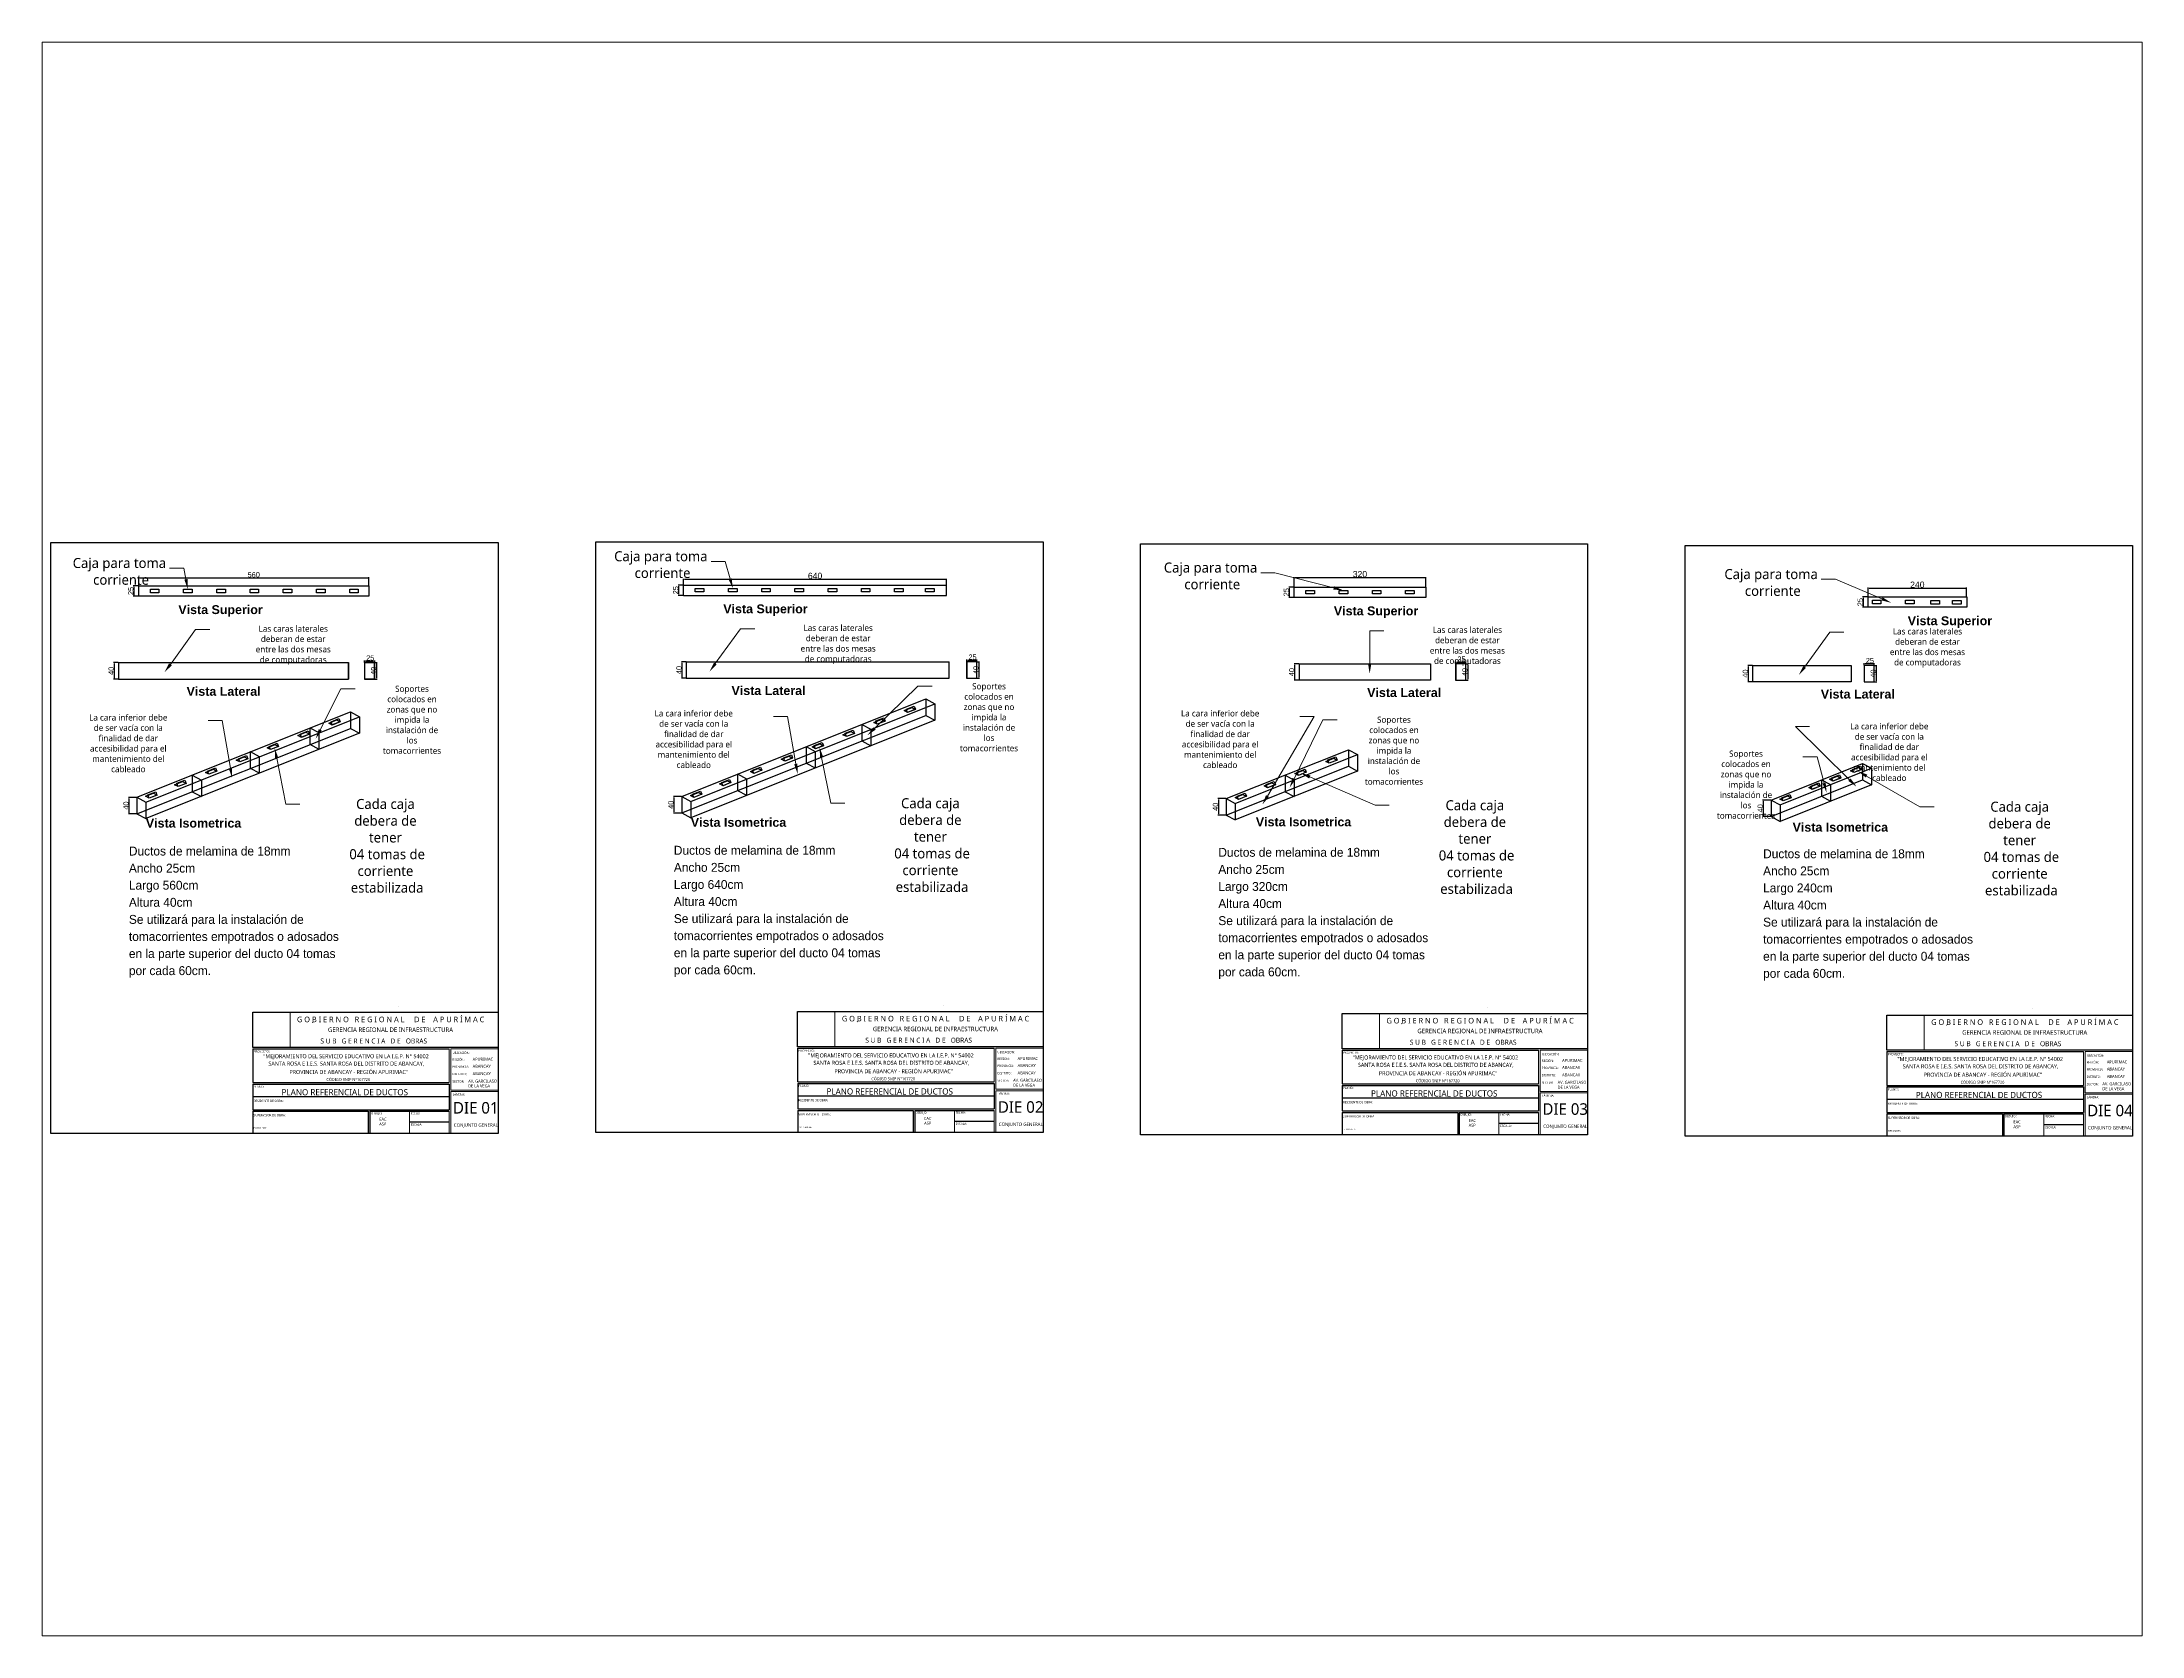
# Paper-space layout 'Presentación2' of a CAD drawing. Header units: millimetres. Extents: x 26 to 231, y 20 to 176.
# The model-space entities are those that its viewports show. They can reach past a viewport. Long polylines and large blocks are cut down to what shows.
import ezdxf
from ezdxf import colors
from ezdxf.entities.mleader import LeaderData, LeaderLine
from ezdxf.math import Vec2, Vec3

# ---------------------------------------------------------------- set-up
doc = ezdxf.new("R2010")
doc.units = ezdxf.units.MM
for name, pattern in [('ACAD_ISO02W100', [15, 12, -3]), ('CONTINUA', [0]), ('DASHDOT', [1, 0.5, -0.25, 0, -0.25])]:
    doc.linetypes.add(name, pattern=pattern)
for name, color, linetype, lineweight in [('AGUA', 92, 'DASHDOT', 50), ('GRAFO 3', 7, 'Continuous', 30), ('IE_ALIMENTADORES', 5, 'Continuous', 30), ('LINEAS_IND.', 252, 'Continuous', 5), ('Membrete', 250, 'Continuous', 15)]:
    doc.layers.add(name, color=color, linetype=linetype, lineweight=lineweight)
doc.styles.add('Generales', font='trebuc.ttf', dxfattribs={"height": 0.22})
doc.styles.add('MtXpl_Trebuchet_MS', font='trebucbd.ttf')
doc.styles.add('Percy  01', font='')
doc.styles.get("Standard").update_dxf_attribs({"font": 'arial.ttf'})
doc.styles.get('Percy  01').set_extended_font_data('Baskerville Old Face')
doc.dimstyles.new('ISO-25', dxfattribs={"dimtxt": 2.5, "dimasz": 2.5, "dimexe": 1.25, "dimexo": 0.625, "dimtad": 1, "dimtxsty": 'Standard', "dimcen": 2.5, "dimadec": 0, "dimazin": 0, "dimtfac": 1, "dimtmove": 0, "dimatfit": 3, "dimfxl": 1, "dimarcsym": 0})

# ---------------------------------------------------------------- blocks, each defined once
blk = doc.blocks.new('*D1')
at = {"color": 0, "linetype": 'ACAD_ISO02W100', "lineweight": -2, "transparency": 16777216}
for p, q in [((813.6, 1347), (813.6, 1367.4)), ((816.1, 1366.2), (1371.1, 1366.2)), ((1373.6, 1347), (1373.6, 1367.4))]:
    blk.add_line(p, q, dxfattribs=at)
at = {"color": 0, "linetype": 'ACAD_ISO02W100', "transparency": 16777216}
for points in [[(816.1, 1366.6), (816.1, 1365.8), (813.6, 1366.2)], [(1371.1, 1366.6), (1371.1, 1365.8), (1373.6, 1366.2)]]:
    blk.add_solid(points, dxfattribs=at)
at = {"layer": 'Defpoints', "color": 0, "linetype": 'ACAD_ISO02W100', "transparency": 16777216}
for p in [(813.6, 1346.4), (1373.6, 1366.2), (1373.6, 1346.4)]:
    blk.add_point(p, dxfattribs=at)
at = {"color": 0, "linetype": 'ACAD_ISO02W100', "transparency": 16777216, "insert": (1093.6, 1373.3), "char_height": 2.5, "attachment_point": 5}
blk.add_mtext('{\\H5.12024x;560}', dxfattribs=at)
blk = doc.blocks.new('*D2')
at = {"color": 0, "linetype": 'ACAD_ISO02W100', "lineweight": -2, "transparency": 16777216}
for p, q in [((812.9, 1346.4), (800.3, 1346.4)), ((801.6, 1343.9), (801.6, 1323.9)), ((812.9, 1321.4), (800.3, 1321.4))]:
    blk.add_line(p, q, dxfattribs=at)
at = {"color": 0, "linetype": 'ACAD_ISO02W100', "transparency": 16777216}
for points in [[(801.2, 1343.9), (802, 1343.9), (801.6, 1346.4)], [(801.2, 1323.9), (802, 1323.9), (801.6, 1321.4)]]:
    blk.add_solid(points, dxfattribs=at)
at = {"layer": 'Defpoints', "color": 0, "linetype": 'ACAD_ISO02W100', "transparency": 16777216}
for p in [(813.6, 1346.4), (801.6, 1321.4), (813.6, 1321.4)]:
    blk.add_point(p, dxfattribs=at)
at = {"color": 0, "linetype": 'ACAD_ISO02W100', "transparency": 16777216, "insert": (794.4, 1333.9), "char_height": 2.5, "attachment_point": 5, "rotation": 90}
blk.add_mtext('{\\H5.12024x;25}', dxfattribs=at)
blk = doc.blocks.new('*D3')
at = {"color": 0, "linetype": 'ACAD_ISO02W100', "lineweight": -2, "transparency": 16777216}
for p, q in [((763.7, 1159.7), (752.5, 1159.7)), ((753.7, 1157.2), (753.7, 1122.2)), ((763.7, 1119.7), (752.5, 1119.7))]:
    blk.add_line(p, q, dxfattribs=at)
at = {"color": 0, "linetype": 'ACAD_ISO02W100', "transparency": 16777216}
for points in [[(753.3, 1157.2), (754.1, 1157.2), (753.7, 1159.7)], [(753.3, 1122.2), (754.1, 1122.2), (753.7, 1119.7)]]:
    blk.add_solid(points, dxfattribs=at)
at = {"layer": 'Defpoints', "color": 0, "linetype": 'ACAD_ISO02W100', "transparency": 16777216}
for p in [(764.3, 1159.7), (753.7, 1119.7), (764.3, 1119.7)]:
    blk.add_point(p, dxfattribs=at)
at = {"color": 0, "linetype": 'ACAD_ISO02W100', "transparency": 16777216, "insert": (746.6, 1139.7), "char_height": 2.5, "attachment_point": 5, "rotation": 90}
blk.add_mtext('{\\H5.12024x;40}', dxfattribs=at)
blk = doc.blocks.new('*D4')
at = {"color": 0, "linetype": 'ACAD_ISO02W100', "lineweight": -2, "transparency": 16777216}
for p, q in [((1362.9, 1160.3), (1362.9, 1165.2)), ((1365.4, 1163.9), (1385.4, 1163.9)), ((1387.9, 1160.3), (1387.9, 1165.2))]:
    blk.add_line(p, q, dxfattribs=at)
at = {"color": 0, "linetype": 'ACAD_ISO02W100', "transparency": 16777216}
for points in [[(1365.4, 1164.4), (1365.4, 1163.5), (1362.9, 1163.9)], [(1385.4, 1164.4), (1385.4, 1163.5), (1387.9, 1163.9)]]:
    blk.add_solid(points, dxfattribs=at)
at = {"layer": 'Defpoints', "color": 0, "linetype": 'ACAD_ISO02W100', "transparency": 16777216}
for p in [(1362.9, 1159.7), (1387.9, 1163.9), (1387.9, 1159.7)]:
    blk.add_point(p, dxfattribs=at)
at = {"color": 0, "linetype": 'ACAD_ISO02W100', "transparency": 16777216, "insert": (1377.2, 1171.1), "char_height": 2.5, "attachment_point": 5}
blk.add_mtext('{\\H5.12024x;25}', dxfattribs=at)
blk = doc.blocks.new('*D5')
at = {"color": 0, "linetype": 'ACAD_ISO02W100', "lineweight": -2, "transparency": 16777216}
for p, q in [((1388.6, 1159.7), (1393.9, 1159.7)), ((1392.6, 1157.2), (1392.6, 1122.2)), ((1388.6, 1119.7), (1393.9, 1119.7))]:
    blk.add_line(p, q, dxfattribs=at)
at = {"color": 0, "linetype": 'ACAD_ISO02W100', "transparency": 16777216}
for points in [[(1392.2, 1157.2), (1393, 1157.2), (1392.6, 1159.7)], [(1392.2, 1122.2), (1393, 1122.2), (1392.6, 1119.7)]]:
    blk.add_solid(points, dxfattribs=at)
at = {"layer": 'Defpoints', "color": 0, "linetype": 'ACAD_ISO02W100', "transparency": 16777216}
for p in [(1387.9, 1159.7), (1387.9, 1119.7), (1392.6, 1119.7)]:
    blk.add_point(p, dxfattribs=at)
at = {"color": 0, "linetype": 'ACAD_ISO02W100', "transparency": 16777216, "insert": (1385.5, 1139.7), "char_height": 2.5, "width": 3.673, "attachment_point": 5, "rotation": 90}
blk.add_mtext('{\\H5.12024x;40}', dxfattribs=at)
blk = doc.blocks.new('*D7')
at = {"color": 0, "linetype": 'ACAD_ISO02W100', "lineweight": -2, "transparency": 16777216}
for p, q in [((808.4, 831.9), (788.7, 831.9)), ((789.9, 829.4), (789.9, 794.4)), ((808.4, 791.9), (788.7, 791.9))]:
    blk.add_line(p, q, dxfattribs=at)
at = {"color": 0, "linetype": 'ACAD_ISO02W100', "transparency": 16777216}
for points in [[(789.5, 829.4), (790.4, 829.4), (789.9, 831.9)], [(789.5, 794.4), (790.4, 794.4), (789.9, 791.9)]]:
    blk.add_solid(points, dxfattribs=at)
at = {"layer": 'Defpoints', "color": 0, "linetype": 'ACAD_ISO02W100', "transparency": 16777216}
for p in [(809, 831.9), (789.9, 791.9), (809, 791.9)]:
    blk.add_point(p, dxfattribs=at)
at = {"color": 0, "linetype": 'ACAD_ISO02W100', "transparency": 16777216, "insert": (782.8, 811.9), "char_height": 2.5, "attachment_point": 5, "rotation": 90}
blk.add_mtext('{\\H5.12024x;40}', dxfattribs=at)
blk = doc.blocks.new('*D12')
at = {"color": 0, "linetype": 'ACAD_ISO02W100', "lineweight": -2, "transparency": 16777216}
for p, q in [((2139.1, 1348.3), (2126.5, 1348.3)), ((2127.7, 1345.8), (2127.7, 1325.8)), ((2139.1, 1323.3), (2126.5, 1323.3))]:
    blk.add_line(p, q, dxfattribs=at)
at = {"color": 0, "linetype": 'ACAD_ISO02W100', "transparency": 16777216}
for points in [[(2127.3, 1345.8), (2128.1, 1345.8), (2127.7, 1348.3)], [(2127.3, 1325.8), (2128.1, 1325.8), (2127.7, 1323.3)]]:
    blk.add_solid(points, dxfattribs=at)
at = {"layer": 'Defpoints', "color": 0, "linetype": 'ACAD_ISO02W100', "transparency": 16777216}
for p in [(2139.7, 1348.3), (2127.7, 1323.3), (2139.7, 1323.3)]:
    blk.add_point(p, dxfattribs=at)
at = {"color": 0, "linetype": 'ACAD_ISO02W100', "transparency": 16777216, "insert": (2120.6, 1335.8), "char_height": 2.5, "attachment_point": 5, "rotation": 90}
blk.add_mtext('{\\H5.12024x;25}', dxfattribs=at)
blk = doc.blocks.new('*D13')
at = {"color": 0, "linetype": 'ACAD_ISO02W100', "lineweight": -2, "transparency": 16777216}
for p, q in [((2145.6, 1161.6), (2134.4, 1161.6)), ((2135.6, 1159.1), (2135.6, 1124.1)), ((2145.6, 1121.6), (2134.4, 1121.6))]:
    blk.add_line(p, q, dxfattribs=at)
at = {"color": 0, "linetype": 'ACAD_ISO02W100', "transparency": 16777216}
for points in [[(2135.2, 1159.1), (2136, 1159.1), (2135.6, 1161.6)], [(2135.2, 1124.1), (2136, 1124.1), (2135.6, 1121.6)]]:
    blk.add_solid(points, dxfattribs=at)
at = {"layer": 'Defpoints', "color": 0, "linetype": 'ACAD_ISO02W100', "transparency": 16777216}
for p in [(2146.2, 1161.6), (2135.6, 1121.6), (2146.2, 1121.6)]:
    blk.add_point(p, dxfattribs=at)
at = {"color": 0, "linetype": 'ACAD_ISO02W100', "transparency": 16777216, "insert": (2128.5, 1141.6), "char_height": 2.5, "attachment_point": 5, "rotation": 90}
blk.add_mtext('{\\H5.12024x;40}', dxfattribs=at)
blk = doc.blocks.new('*D14')
at = {"color": 0, "linetype": 'ACAD_ISO02W100', "lineweight": -2, "transparency": 16777216}
for p, q in [((2828.6, 1162.2), (2828.6, 1167.1)), ((2831.1, 1165.8), (2851.1, 1165.8)), ((2853.6, 1162.2), (2853.6, 1167.1))]:
    blk.add_line(p, q, dxfattribs=at)
at = {"color": 0, "linetype": 'ACAD_ISO02W100', "transparency": 16777216}
for points in [[(2831.1, 1166.3), (2831.1, 1165.4), (2828.6, 1165.8)], [(2851.1, 1166.3), (2851.1, 1165.4), (2853.6, 1165.8)]]:
    blk.add_solid(points, dxfattribs=at)
at = {"layer": 'Defpoints', "color": 0, "linetype": 'ACAD_ISO02W100', "transparency": 16777216}
for p in [(2828.6, 1161.6), (2853.6, 1165.8), (2853.6, 1161.6)]:
    blk.add_point(p, dxfattribs=at)
at = {"color": 0, "linetype": 'ACAD_ISO02W100', "transparency": 16777216, "insert": (2842.9, 1173), "char_height": 2.5, "attachment_point": 5}
blk.add_mtext('{\\H5.12024x;25}', dxfattribs=at)
blk = doc.blocks.new('*D15')
at = {"color": 0, "linetype": 'ACAD_ISO02W100', "lineweight": -2, "transparency": 16777216}
for p, q in [((2854.2, 1161.6), (2859.5, 1161.6)), ((2858.3, 1159.1), (2858.3, 1124.1)), ((2854.2, 1121.6), (2859.5, 1121.6))]:
    blk.add_line(p, q, dxfattribs=at)
at = {"color": 0, "linetype": 'ACAD_ISO02W100', "transparency": 16777216}
for points in [[(2857.9, 1159.1), (2858.7, 1159.1), (2858.3, 1161.6)], [(2857.9, 1124.1), (2858.7, 1124.1), (2858.3, 1121.6)]]:
    blk.add_solid(points, dxfattribs=at)
at = {"layer": 'Defpoints', "color": 0, "linetype": 'ACAD_ISO02W100', "transparency": 16777216}
for p in [(2853.6, 1161.6), (2853.6, 1121.6), (2858.3, 1121.6)]:
    blk.add_point(p, dxfattribs=at)
at = {"color": 0, "linetype": 'ACAD_ISO02W100', "transparency": 16777216, "insert": (2851.1, 1141.6), "char_height": 2.5, "width": 3.673, "attachment_point": 5, "rotation": 90}
blk.add_mtext('{\\H5.12024x;40}', dxfattribs=at)
blk = doc.blocks.new('*D16')
at = {"color": 0, "linetype": 'ACAD_ISO02W100', "lineweight": -2, "transparency": 16777216}
for p, q in [((2134.5, 833.8), (2114.8, 833.8)), ((2116.1, 831.3), (2116.1, 796.3)), ((2134.5, 793.8), (2114.8, 793.8))]:
    blk.add_line(p, q, dxfattribs=at)
at = {"color": 0, "linetype": 'ACAD_ISO02W100', "transparency": 16777216}
for points in [[(2115.7, 831.3), (2116.5, 831.3), (2116.1, 833.8)], [(2115.7, 796.3), (2116.5, 796.3), (2116.1, 793.8)]]:
    blk.add_solid(points, dxfattribs=at)
at = {"layer": 'Defpoints', "color": 0, "linetype": 'ACAD_ISO02W100', "transparency": 16777216}
for p in [(2135.2, 833.8), (2116.1, 793.8), (2135.2, 793.8)]:
    blk.add_point(p, dxfattribs=at)
at = {"color": 0, "linetype": 'ACAD_ISO02W100', "transparency": 16777216, "insert": (2108.9, 813.8), "char_height": 2.5, "attachment_point": 5, "rotation": 90}
blk.add_mtext('{\\H5.12024x;40}', dxfattribs=at)
blk = doc.blocks.new('*D17')
at = {"color": 0, "linetype": 'ACAD_ISO02W100', "lineweight": -2, "transparency": 16777216}
for p, q in [((3625, 1343.4), (3612.4, 1343.4)), ((3613.7, 1340.9), (3613.7, 1320.9)), ((3625, 1318.4), (3612.4, 1318.4))]:
    blk.add_line(p, q, dxfattribs=at)
at = {"color": 0, "linetype": 'ACAD_ISO02W100', "transparency": 16777216}
for points in [[(3613.3, 1340.9), (3614.1, 1340.9), (3613.7, 1343.4)], [(3613.3, 1320.9), (3614.1, 1320.9), (3613.7, 1318.4)]]:
    blk.add_solid(points, dxfattribs=at)
at = {"layer": 'Defpoints', "color": 0, "linetype": 'ACAD_ISO02W100', "transparency": 16777216}
for p in [(3625.7, 1343.4), (3613.7, 1318.4), (3625.7, 1318.4)]:
    blk.add_point(p, dxfattribs=at)
at = {"color": 0, "linetype": 'ACAD_ISO02W100', "transparency": 16777216, "insert": (3606.5, 1330.9), "char_height": 2.5, "attachment_point": 5, "rotation": 90}
blk.add_mtext('{\\H5.12024x;25}', dxfattribs=at)
blk = doc.blocks.new('*D18')
at = {"color": 0, "linetype": 'ACAD_ISO02W100', "lineweight": -2, "transparency": 16777216}
for p, q in [((3636.8, 1156.6), (3625.5, 1156.6)), ((3626.8, 1154.1), (3626.8, 1119.1)), ((3636.8, 1116.6), (3625.5, 1116.6))]:
    blk.add_line(p, q, dxfattribs=at)
at = {"color": 0, "linetype": 'ACAD_ISO02W100', "transparency": 16777216}
for points in [[(3626.4, 1154.1), (3627.2, 1154.1), (3626.8, 1156.6)], [(3626.4, 1119.1), (3627.2, 1119.1), (3626.8, 1116.6)]]:
    blk.add_solid(points, dxfattribs=at)
at = {"layer": 'Defpoints', "color": 0, "linetype": 'ACAD_ISO02W100', "transparency": 16777216}
for p in [(3637.4, 1156.6), (3626.8, 1116.6), (3637.4, 1116.6)]:
    blk.add_point(p, dxfattribs=at)
at = {"color": 0, "linetype": 'ACAD_ISO02W100', "transparency": 16777216, "insert": (3619.6, 1136.6), "char_height": 2.5, "attachment_point": 5, "rotation": 90}
blk.add_mtext('{\\H5.12024x;40}', dxfattribs=at)
blk = doc.blocks.new('*D19')
at = {"color": 0, "linetype": 'ACAD_ISO02W100', "lineweight": -2, "transparency": 16777216}
for p, q in [((4018.5, 1157.3), (4018.5, 1162.2)), ((4021, 1160.9), (4041, 1160.9)), ((4043.5, 1157.3), (4043.5, 1162.2))]:
    blk.add_line(p, q, dxfattribs=at)
at = {"color": 0, "linetype": 'ACAD_ISO02W100', "transparency": 16777216}
for points in [[(4021, 1161.3), (4021, 1160.5), (4018.5, 1160.9)], [(4041, 1161.3), (4041, 1160.5), (4043.5, 1160.9)]]:
    blk.add_solid(points, dxfattribs=at)
at = {"layer": 'Defpoints', "color": 0, "linetype": 'ACAD_ISO02W100', "transparency": 16777216}
for p in [(4018.5, 1156.6), (4043.5, 1160.9), (4043.5, 1156.6)]:
    blk.add_point(p, dxfattribs=at)
at = {"color": 0, "linetype": 'ACAD_ISO02W100', "transparency": 16777216, "insert": (4032.8, 1168.1), "char_height": 2.5, "attachment_point": 5}
blk.add_mtext('{\\H5.12024x;25}', dxfattribs=at)
blk = doc.blocks.new('*D20')
at = {"color": 0, "linetype": 'ACAD_ISO02W100', "lineweight": -2, "transparency": 16777216}
for p, q in [((4044.1, 1156.6), (4049.4, 1156.6)), ((4048.2, 1154.1), (4048.2, 1119.1)), ((4044.1, 1116.6), (4049.4, 1116.6))]:
    blk.add_line(p, q, dxfattribs=at)
at = {"color": 0, "linetype": 'ACAD_ISO02W100', "transparency": 16777216}
for points in [[(4047.8, 1154.1), (4048.6, 1154.1), (4048.2, 1156.6)], [(4047.8, 1119.1), (4048.6, 1119.1), (4048.2, 1116.6)]]:
    blk.add_solid(points, dxfattribs=at)
at = {"layer": 'Defpoints', "color": 0, "linetype": 'ACAD_ISO02W100', "transparency": 16777216}
for p in [(4043.5, 1156.6), (4043.5, 1116.6), (4048.2, 1116.6)]:
    blk.add_point(p, dxfattribs=at)
at = {"color": 0, "linetype": 'ACAD_ISO02W100', "transparency": 16777216, "insert": (4041, 1136.6), "char_height": 2.5, "width": 3.673, "attachment_point": 5, "rotation": 90}
blk.add_mtext('{\\H5.12024x;40}', dxfattribs=at)
blk = doc.blocks.new('*D21')
at = {"color": 0, "linetype": 'ACAD_ISO02W100', "lineweight": -2, "transparency": 16777216}
for p, q in [((3459.7, 828.9), (3440, 828.9)), ((3441.2, 826.4), (3441.2, 791.4)), ((3459.7, 788.9), (3440, 788.9))]:
    blk.add_line(p, q, dxfattribs=at)
at = {"color": 0, "linetype": 'ACAD_ISO02W100', "transparency": 16777216}
for points in [[(3440.8, 826.4), (3441.6, 826.4), (3441.2, 828.9)], [(3440.8, 791.4), (3441.6, 791.4), (3441.2, 788.9)]]:
    blk.add_solid(points, dxfattribs=at)
at = {"layer": 'Defpoints', "color": 0, "linetype": 'ACAD_ISO02W100', "transparency": 16777216}
for p in [(3460.3, 828.9), (3441.2, 788.9), (3460.3, 788.9)]:
    blk.add_point(p, dxfattribs=at)
at = {"color": 0, "linetype": 'ACAD_ISO02W100', "transparency": 16777216, "insert": (3434.1, 808.9), "char_height": 2.5, "attachment_point": 5, "rotation": 90}
blk.add_mtext('{\\H5.12024x;40}', dxfattribs=at)
blk = doc.blocks.new('*D22')
at = {"color": 0, "linetype": 'ACAD_ISO02W100', "lineweight": -2, "transparency": 16777216}
for p, q in [((5021.6, 1319.4), (5009, 1319.4)), ((5021.6, 1294.4), (5009, 1294.4)), ((5010.3, 1316.9), (5010.3, 1296.9))]:
    blk.add_line(p, q, dxfattribs=at)
at = {"color": 0, "linetype": 'ACAD_ISO02W100', "transparency": 16777216}
for points in [[(5009.8, 1316.9), (5010.7, 1316.9), (5010.3, 1319.4)], [(5009.8, 1296.9), (5010.7, 1296.9), (5010.3, 1294.4)]]:
    blk.add_solid(points, dxfattribs=at)
at = {"layer": 'Defpoints', "color": 0, "linetype": 'ACAD_ISO02W100', "transparency": 16777216}
for p in [(5010.3, 1294.4), (5022.2, 1319.4), (5022.2, 1294.4)]:
    blk.add_point(p, dxfattribs=at)
at = {"color": 0, "linetype": 'ACAD_ISO02W100', "transparency": 16777216, "insert": (5003.1, 1306.9), "char_height": 2.5, "attachment_point": 5, "rotation": 90}
blk.add_mtext('{\\H5.12024x;25}', dxfattribs=at)
blk = doc.blocks.new('*D23')
at = {"color": 0, "linetype": 'ACAD_ISO02W100', "lineweight": -2, "transparency": 16777216}
for p, q in [((4740.7, 1153), (4729.5, 1153)), ((4730.8, 1150.5), (4730.8, 1115.5)), ((4740.7, 1113), (4729.5, 1113))]:
    blk.add_line(p, q, dxfattribs=at)
at = {"color": 0, "linetype": 'ACAD_ISO02W100', "transparency": 16777216}
for points in [[(4730.3, 1150.5), (4731.2, 1150.5), (4730.8, 1153)], [(4730.3, 1115.5), (4731.2, 1115.5), (4730.8, 1113)]]:
    blk.add_solid(points, dxfattribs=at)
at = {"layer": 'Defpoints', "color": 0, "linetype": 'ACAD_ISO02W100', "transparency": 16777216}
for p in [(4741.3, 1153), (4730.8, 1113), (4741.3, 1113)]:
    blk.add_point(p, dxfattribs=at)
at = {"color": 0, "linetype": 'ACAD_ISO02W100', "transparency": 16777216, "insert": (4723.6, 1133), "char_height": 2.5, "attachment_point": 5, "rotation": 90}
blk.add_mtext('{\\H5.12024x;40}', dxfattribs=at)
blk = doc.blocks.new('*D24')
at = {"color": 0, "linetype": 'ACAD_ISO02W100', "lineweight": -2, "transparency": 16777216}
for p, q in [((5012.4, 1153.7), (5012.4, 1158.6)), ((5014.9, 1157.3), (5034.9, 1157.3)), ((5037.4, 1153.7), (5037.4, 1158.6))]:
    blk.add_line(p, q, dxfattribs=at)
at = {"color": 0, "linetype": 'ACAD_ISO02W100', "transparency": 16777216}
for points in [[(5014.9, 1157.7), (5014.9, 1156.9), (5012.4, 1157.3)], [(5034.9, 1157.7), (5034.9, 1156.9), (5037.4, 1157.3)]]:
    blk.add_solid(points, dxfattribs=at)
at = {"layer": 'Defpoints', "color": 0, "linetype": 'ACAD_ISO02W100', "transparency": 16777216}
for p in [(5012.4, 1153), (5037.4, 1157.3), (5037.4, 1153)]:
    blk.add_point(p, dxfattribs=at)
at = {"color": 0, "linetype": 'ACAD_ISO02W100', "transparency": 16777216, "insert": (5026.7, 1164.5), "char_height": 2.5, "attachment_point": 5}
blk.add_mtext('{\\H5.12024x;25}', dxfattribs=at)
blk = doc.blocks.new('*D25')
at = {"color": 0, "linetype": 'ACAD_ISO02W100', "lineweight": -2, "transparency": 16777216}
for p, q in [((5038, 1153), (5043.4, 1153)), ((5042.1, 1150.5), (5042.1, 1115.5)), ((5038, 1113), (5043.4, 1113))]:
    blk.add_line(p, q, dxfattribs=at)
at = {"color": 0, "linetype": 'ACAD_ISO02W100', "transparency": 16777216}
for points in [[(5041.7, 1150.5), (5042.5, 1150.5), (5042.1, 1153)], [(5041.7, 1115.5), (5042.5, 1115.5), (5042.1, 1113)]]:
    blk.add_solid(points, dxfattribs=at)
at = {"layer": 'Defpoints', "color": 0, "linetype": 'ACAD_ISO02W100', "transparency": 16777216}
for p in [(5037.4, 1153), (5037.4, 1113), (5042.1, 1113)]:
    blk.add_point(p, dxfattribs=at)
at = {"color": 0, "linetype": 'ACAD_ISO02W100', "transparency": 16777216, "insert": (5034.9, 1133), "char_height": 2.5, "width": 3.673, "attachment_point": 5, "rotation": 90}
blk.add_mtext('{\\H5.12024x;40}', dxfattribs=at)
blk = doc.blocks.new('*D26')
at = {"color": 0, "linetype": 'ACAD_ISO02W100', "lineweight": -2, "transparency": 16777216}
for p, q in [((4785.5, 825.3), (4765.7, 825.3)), ((4767, 822.8), (4767, 787.8)), ((4785.5, 785.3), (4765.7, 785.3))]:
    blk.add_line(p, q, dxfattribs=at)
at = {"color": 0, "linetype": 'ACAD_ISO02W100', "transparency": 16777216}
for points in [[(4766.6, 822.8), (4767.4, 822.8), (4767, 825.3)], [(4766.6, 787.8), (4767.4, 787.8), (4767, 785.3)]]:
    blk.add_solid(points, dxfattribs=at)
at = {"layer": 'Defpoints', "color": 0, "linetype": 'ACAD_ISO02W100', "transparency": 16777216}
for p in [(4786.1, 825.3), (4767, 785.3), (4786.1, 785.3)]:
    blk.add_point(p, dxfattribs=at)
at = {"color": 0, "linetype": 'ACAD_ISO02W100', "transparency": 16777216, "insert": (4759.8, 805.3), "char_height": 2.5, "attachment_point": 5, "rotation": 90}
blk.add_mtext('{\\H5.12024x;40}', dxfattribs=at)
blk = doc.blocks.new('*D27')
at = {"color": 0, "linetype": 'ACAD_ISO02W100', "lineweight": -2, "transparency": 16777216}
for p, q in [((2139.7, 1348.9), (2139.7, 1363.7)), ((2142.2, 1362.4), (2777.2, 1362.4)), ((2779.7, 1348.9), (2779.7, 1363.7))]:
    blk.add_line(p, q, dxfattribs=at)
at = {"color": 0, "linetype": 'ACAD_ISO02W100', "transparency": 16777216}
for points in [[(2142.2, 1362.9), (2142.2, 1362), (2139.7, 1362.4)], [(2777.2, 1362.9), (2777.2, 1362), (2779.7, 1362.4)]]:
    blk.add_solid(points, dxfattribs=at)
at = {"layer": 'Defpoints', "color": 0, "linetype": 'ACAD_ISO02W100', "transparency": 16777216}
for p in [(2139.7, 1348.3), (2779.7, 1362.4), (2779.7, 1348.3)]:
    blk.add_point(p, dxfattribs=at)
at = {"color": 0, "linetype": 'ACAD_ISO02W100', "transparency": 16777216, "insert": (2459.7, 1370.7), "char_height": 2.5, "width": 12.327, "attachment_point": 5}
blk.add_mtext('{\\H6x;640}', dxfattribs=at)
blk = doc.blocks.new('*D36')
at = {"color": 0, "lineweight": -2, "transparency": 16777216}
for p, q in [((3625.7, 1344), (3625.7, 1367.9)), ((3628.2, 1366.7), (3943.2, 1366.7)), ((3945.7, 1344), (3945.7, 1367.9))]:
    blk.add_line(p, q, dxfattribs=at)
at = {"color": 0, "transparency": 16777216}
for points in [[(3628.2, 1367.1), (3628.2, 1366.3), (3625.7, 1366.7)], [(3943.2, 1367.1), (3943.2, 1366.3), (3945.7, 1366.7)]]:
    blk.add_solid(points, dxfattribs=at)
at = {"layer": 'Defpoints', "color": 0, "transparency": 16777216}
for p in [(3625.7, 1343.4), (3945.7, 1366.7), (3945.7, 1343.4)]:
    blk.add_point(p, dxfattribs=at)
at = {"color": 0, "transparency": 16777216, "insert": (3785.7, 1375), "char_height": 2.5, "attachment_point": 5}
blk.add_mtext('{\\H6x;320}', dxfattribs=at)
blk = doc.blocks.new('*D37')
at = {"color": 0, "lineweight": -2, "transparency": 16777216}
for p, q in [((5022.2, 1320), (5022.2, 1342.2)), ((5024.7, 1341), (5259.7, 1341)), ((5262.2, 1320), (5262.2, 1342.2))]:
    blk.add_line(p, q, dxfattribs=at)
at = {"color": 0, "transparency": 16777216}
for points in [[(5024.7, 1341.4), (5024.7, 1340.5), (5022.2, 1341)], [(5259.7, 1341.4), (5259.7, 1340.5), (5262.2, 1341)]]:
    blk.add_solid(points, dxfattribs=at)
at = {"layer": 'Defpoints', "color": 0, "transparency": 16777216}
for p in [(5262.2, 1341), (5022.2, 1319.4), (5262.2, 1319.4)]:
    blk.add_point(p, dxfattribs=at)
at = {"color": 0, "transparency": 16777216, "insert": (5142.2, 1349.2), "char_height": 2.5, "width": 5.28, "attachment_point": 5}
blk.add_mtext('{\\H6x;240}', dxfattribs=at)

msp = doc.modelspace()

# ---------------------------------------------------------------- linework, layer by layer
for p, q in [((813.559, 1346.399), (1373.559, 1346.399)), ((813.559, 1321.399), (813.559, 1346.399)), ((813.559, 1346.399), (813.559, 1346.399)), ((1373.559, 1346.399), (1373.559, 1321.399)), ((2139.703, 1323.294), (2139.703, 1348.294)), ((2139.703, 1348.294), (2139.703, 1348.294)), ((2139.703, 1348.294), (2779.703, 1348.294)), ((2779.703, 1323.294), (2779.703, 1348.294)), ((3625.654, 1318.371), (3625.654, 1343.371)), ((3625.654, 1343.371), (3625.654, 1343.371)), ((3625.654, 1343.371), (3945.654, 1343.371)), ((3945.654, 1343.371), (3945.654, 1318.371)), ((1373.559, 1321.399), (813.559, 1321.399)), ((2139.703, 1323.294), (2779.703, 1323.294)), ((3945.654, 1318.371), (3625.654, 1318.371)), ((5022.237, 1294.4), (5022.237, 1319.4)), ((5022.237, 1319.4), (5022.237, 1319.4)), ((5022.237, 1319.4), (5262.237, 1319.4)), ((5262.237, 1294.4), (5022.237, 1294.4)), ((5262.237, 1319.4), (5262.237, 1294.4)), ((764.297, 1159.661), (1324.297, 1159.661)), ((764.297, 1159.661), (764.297, 1119.661)), ((1324.297, 1119.661), (1324.297, 1159.661)), ((1324.297, 1159.661), (1324.297, 1119.661)), ((1387.926, 1159.661), (1362.926, 1159.661)), ((1362.926, 1159.661), (1362.926, 1119.661)), ((1387.926, 1159.481), (1362.926, 1159.481)), ((1363.106, 1159.661), (1363.106, 1119.661)), ((1387.746, 1119.661), (1387.746, 1159.661)), ((1387.926, 1119.661), (1387.926, 1159.661)), ((2146.192, 1161.555), (2146.192, 1121.555)), ((2146.192, 1161.555), (2786.192, 1161.555)), ((2786.192, 1121.555), (2786.192, 1161.555)), ((2853.575, 1161.555), (2828.575, 1161.555)), ((2828.575, 1161.555), (2828.575, 1121.555)), ((2853.575, 1161.375), (2828.575, 1161.375)), ((2828.755, 1161.555), (2828.755, 1121.555)), ((2853.395, 1121.555), (2853.395, 1161.555)), ((2853.575, 1121.555), (2853.575, 1161.555)), ((3637.378, 1156.632), (3637.378, 1116.632)), ((3637.378, 1156.632), (3957.378, 1156.632)), ((3957.378, 1156.632), (3957.378, 1116.632)), ((4043.49, 1156.632), (4018.49, 1156.632)), ((4018.49, 1156.632), (4018.49, 1116.632)), ((4043.49, 1156.452), (4018.49, 1156.452)), ((4018.67, 1156.632), (4018.67, 1116.632)), ((4043.31, 1116.632), (4043.31, 1156.632)), ((4043.49, 1116.632), (4043.49, 1156.632)), ((4741.347, 1153.038), (4741.347, 1113.038)), ((4741.347, 1153.038), (4981.347, 1153.038)), ((4981.347, 1153.038), (4981.347, 1113.038)), ((5037.403, 1153.038), (5012.403, 1153.038)), ((5012.403, 1153.038), (5012.403, 1113.038)), ((5037.403, 1152.858), (5012.403, 1152.858)), ((5012.583, 1153.038), (5012.583, 1113.038)), ((5037.223, 1113.038), (5037.223, 1153.038)), ((5037.403, 1113.038), (5037.403, 1153.038)), ((764.297, 1119.661), (1324.297, 1119.661)), ((1362.926, 1119.841), (1387.926, 1119.841)), ((1362.926, 1119.661), (1387.926, 1119.661)), ((2146.192, 1121.555), (2786.192, 1121.555)), ((2828.575, 1121.735), (2853.575, 1121.735)), ((2828.575, 1121.555), (2853.575, 1121.555)), ((3957.378, 1116.632), (3637.378, 1116.632)), ((4018.49, 1116.812), (4043.49, 1116.812)), ((4018.49, 1116.632), (4043.49, 1116.632)), ((4981.347, 1113.038), (4741.347, 1113.038)), ((5012.403, 1113.218), (5037.403, 1113.218)), ((5012.403, 1113.038), (5037.403, 1113.038)), ((809.027, 831.932), (1329.031, 1039.768)), ((831.028, 820.06), (1351.032, 1027.896)), ((1329.031, 1039.768), (1351.032, 1027.896)), ((1351.032, 1027.896), (1351.032, 987.896)), ((2135.171, 833.826), (2729.461, 1071.353)), ((2157.172, 821.954), (2751.431, 1059.469)), ((2729.43, 1071.341), (2729.43, 1031.341)), ((2729.43, 1071.341), (2751.431, 1059.469)), ((2751.431, 1059.469), (2751.431, 1019.469)), ((1351.032, 987.896), (831.028, 780.06)), ((1230.327, 1001.132), (1252.328, 989.26)), ((1230.327, 1001.132), (1230.327, 961.132)), ((1252.328, 989.26), (1252.328, 949.26)), ((2751.431, 1019.469), (2157.172, 781.954)), ((2573.673, 1009.391), (2595.675, 997.519)), ((2573.673, 1009.391), (2573.673, 969.391)), ((2595.675, 997.519), (2595.675, 957.519)), ((1084.666, 943.144), (1106.667, 931.272)), ((1084.666, 943.144), (1084.666, 903.144)), ((1106.667, 931.272), (1106.667, 891.272)), ((1230.327, 961.132), (1252.328, 949.26)), ((2437.675, 955.343), (2459.676, 943.471)), ((2437.675, 955.343), (2437.675, 915.343)), ((2459.676, 943.471), (2459.676, 903.471)), ((2573.673, 969.391), (2595.675, 957.519)), ((3460.309, 828.903), (3757.454, 947.667)), ((3482.311, 817.031), (3779.456, 935.795)), ((3757.454, 947.667), (3779.456, 935.795)), ((3779.456, 935.795), (3779.456, 895.795)), ((944.145, 885.494), (966.147, 873.622)), ((944.145, 885.494), (944.145, 845.494)), ((966.147, 873.622), (966.147, 833.622)), ((1084.666, 903.144), (1106.667, 891.272)), ((2271.028, 888.754), (2293.029, 876.883)), ((2271.028, 888.754), (2271.028, 848.754)), ((2293.029, 876.883), (2293.029, 836.883)), ((2437.675, 915.343), (2459.676, 903.471)), ((3779.456, 895.795), (3482.311, 777.031)), ((3603.506, 885.514), (3625.507, 873.642)), ((3603.506, 885.514), (3603.506, 845.514)), ((3625.507, 873.642), (3625.507, 833.642)), ((4786.077, 825.309), (5008.936, 914.381)), ((4808.078, 813.437), (5030.937, 902.51)), ((4908.619, 874.789), (4930.62, 862.917)), ((4908.619, 874.789), (4908.619, 834.789)), ((5008.936, 914.381), (5030.937, 902.51)), ((5030.937, 902.51), (5030.937, 862.51)), ((809.027, 831.932), (831.028, 820.06)), ((809.027, 831.932), (809.027, 791.932)), ((831.028, 820.06), (831.028, 780.06)), ((944.145, 845.494), (966.147, 833.622)), ((2135.171, 833.826), (2157.172, 821.954)), ((2135.171, 833.826), (2135.171, 793.826)), ((2157.172, 821.954), (2157.172, 781.954)), ((2271.028, 848.754), (2293.029, 836.883)), ((3460.309, 828.903), (3482.311, 817.031)), ((3460.309, 828.903), (3460.309, 788.903)), ((3603.506, 845.514), (3625.507, 833.642)), ((4786.077, 825.309), (4808.078, 813.437)), ((4786.077, 825.309), (4786.077, 785.309)), ((5030.937, 862.51), (4808.078, 773.437)), ((4908.619, 834.789), (4930.62, 822.917)), ((4930.62, 862.917), (4930.62, 822.917)), ((809.027, 791.932), (831.028, 780.06)), ((2135.171, 793.826), (2157.172, 781.954)), ((3460.309, 788.903), (3482.311, 777.031)), ((3482.311, 817.031), (3482.311, 777.031)), ((4786.077, 785.309), (4808.078, 773.437)), ((4808.078, 813.437), (4808.078, 773.437))]:
    msp.add_line(p, q)
at = {"linetype": 'ACAD_ISO02W100'}
for p, q in [((1329.031, 1039.768), (1329.031, 999.768)), ((2135.171, 793.826), (2729.43, 1031.341)), ((2729.43, 1071.341), (2729.43, 1031.341)), ((2729.43, 1031.341), (2751.431, 1019.469)), ((809.027, 791.932), (1329.031, 999.768)), ((1329.031, 999.768), (1351.032, 987.896)), ((3757.454, 947.667), (3757.454, 907.667)), ((3460.309, 788.903), (3757.454, 907.667)), ((3757.454, 907.667), (3779.456, 895.795)), ((4786.077, 785.309), (5008.936, 874.381)), ((5008.936, 914.381), (5008.936, 874.381)), ((5008.936, 874.381), (5030.937, 862.51))]:
    msp.add_line(p, q, dxfattribs=at)
for points in [[(600.174, 1451.578), (1688.352, 1451.578), (1688.352, 14.281), (600.174, 14.281)], [(1926.318, 1453.472), (3014.496, 1453.472), (3014.496, 16.175), (1926.318, 16.175)], [(3251.456, 1448.55), (4339.634, 1448.55), (4339.634, 11.252), (3251.456, 11.252)], [(4577.224, 1444.955), (5665.402, 1444.955), (5665.402, 7.658), (4577.224, 7.658)], [(842.091, 1338.326), (862.922, 1338.326), (862.922, 1329.816), (842.091, 1329.816)], [(922.922, 1338.326), (943.752, 1338.326), (943.752, 1329.816), (922.922, 1329.816)], [(1003.752, 1338.326), (1024.582, 1338.326), (1024.582, 1329.816), (1003.752, 1329.816)], [(1084.582, 1338.326), (1105.412, 1338.326), (1105.412, 1329.816), (1084.582, 1329.816)], [(1165.412, 1338.326), (1186.242, 1338.326), (1186.242, 1329.816), (1165.412, 1329.816)], [(1246.242, 1338.326), (1267.073, 1338.326), (1267.073, 1329.816), (1246.242, 1329.816)], [(1327.073, 1338.326), (1347.903, 1338.326), (1347.903, 1329.816), (1327.073, 1329.816)], [(2168.236, 1340.22), (2189.066, 1340.22), (2189.066, 1331.71), (2168.236, 1331.71)], [(2249.066, 1340.22), (2269.896, 1340.22), (2269.896, 1331.71), (2249.066, 1331.71)], [(2329.896, 1340.22), (2350.726, 1340.22), (2350.726, 1331.71), (2329.896, 1331.71)], [(2410.726, 1340.22), (2431.556, 1340.22), (2431.556, 1331.71), (2410.726, 1331.71)], [(2491.556, 1340.22), (2512.387, 1340.22), (2512.387, 1331.71), (2491.556, 1331.71)], [(2572.387, 1340.22), (2593.217, 1340.22), (2593.217, 1331.71), (2572.387, 1331.71)], [(2653.217, 1340.22), (2674.047, 1340.22), (2674.047, 1331.71), (2653.217, 1331.71)], [(2728.78, 1340.092), (2749.61, 1340.092), (2749.61, 1331.582), (2728.78, 1331.582)], [(3654.187, 1335.297), (3675.017, 1335.297), (3675.017, 1326.787), (3654.187, 1326.787)], [(3735.017, 1335.297), (3755.847, 1335.297), (3755.847, 1326.787), (3735.017, 1326.787)], [(3815.847, 1335.297), (3836.677, 1335.297), (3836.677, 1326.787), (3815.847, 1326.787)], [(3896.677, 1335.297), (3917.507, 1335.297), (3917.507, 1326.787), (3896.677, 1326.787)], [(5032.783, 1311.326), (5053.613, 1311.326), (5053.613, 1302.816), (5032.783, 1302.816)], [(5113.613, 1311.326), (5134.444, 1311.326), (5134.444, 1302.816), (5113.613, 1302.816)], [(5175.232, 1310.534), (5196.062, 1310.534), (5196.062, 1302.024), (5175.232, 1302.024)], [(5227.996, 1310.534), (5248.826, 1310.534), (5248.826, 1302.024), (5227.996, 1302.024)], [(1281.639, 1015.849), (1300.985, 1023.571), (1304.14, 1015.667), (1284.794, 1007.945)], [(2607.783, 1017.743), (2627.129, 1025.465), (2630.284, 1017.562), (2610.938, 1009.839)], [(2676.461, 1042.818), (2695.807, 1050.54), (2704.337, 1045.938), (2684.991, 1038.215)], [(2681.789, 1046.237), (2701.134, 1053.96), (2704.289, 1046.056), (2684.944, 1038.334)], [(1201.241, 982.463), (1220.587, 990.185), (1229.117, 985.583), (1209.771, 977.86)], [(1206.569, 985.882), (1225.915, 993.605), (1229.07, 985.701), (1209.724, 977.979)], [(1276.311, 1012.429), (1295.657, 1020.152), (1304.187, 1015.549), (1284.841, 1007.827)], [(2527.385, 984.357), (2546.731, 992.08), (2555.261, 987.477), (2535.915, 979.754)], [(2532.713, 987.776), (2552.059, 995.499), (2555.214, 987.595), (2535.868, 979.873)], [(2602.455, 1014.324), (2621.801, 1022.046), (2630.331, 1017.443), (2610.985, 1009.721)], [(1051.101, 922.53), (1070.446, 930.252), (1078.976, 925.65), (1059.631, 917.927)], [(1056.428, 925.949), (1075.774, 933.672), (1078.929, 925.768), (1059.583, 918.046)], [(1126.171, 952.496), (1145.517, 960.219), (1154.047, 955.616), (1134.701, 947.894)], [(1131.499, 955.916), (1150.844, 963.638), (1153.999, 955.735), (1134.654, 948.012)], [(2377.245, 924.424), (2396.591, 932.147), (2405.121, 927.544), (2385.775, 919.821)], [(2382.573, 927.844), (2401.918, 935.566), (2405.073, 927.662), (2385.728, 919.94)], [(2452.315, 954.391), (2471.661, 962.113), (2480.191, 957.51), (2460.845, 949.788)], [(2457.643, 957.81), (2476.989, 965.532), (2480.144, 957.629), (2460.798, 949.906)], [(3702.383, 919.501), (3721.729, 927.224), (3730.259, 922.621), (3710.913, 914.899)], [(3707.711, 922.921), (3727.057, 930.643), (3730.212, 922.739), (3710.866, 915.017)], [(900.96, 862.597), (920.306, 870.319), (928.836, 865.717), (909.49, 857.994)], [(906.288, 866.016), (925.634, 873.739), (928.789, 865.835), (909.443, 858.113)], [(975.983, 892.682), (995.329, 900.404), (1003.859, 895.802), (984.513, 888.079)], [(981.358, 895.983), (1000.704, 903.705), (1003.859, 895.802), (984.513, 888.079)], [(2227.104, 864.491), (2246.45, 872.214), (2254.98, 867.611), (2235.634, 859.889)], [(2232.432, 867.911), (2251.778, 875.633), (2254.933, 867.729), (2235.587, 860.007)], [(2302.127, 894.576), (2321.473, 902.299), (2330.003, 897.696), (2310.657, 889.973)], [(2307.502, 897.877), (2326.848, 905.6), (2330.003, 897.696), (2310.657, 889.973)], [(3557.571, 862.988), (3576.917, 870.71), (3580.071, 862.807), (3560.726, 855.084)], [(3627.266, 889.653), (3646.612, 897.376), (3655.142, 892.773), (3635.796, 885.051)], [(3632.641, 892.954), (3651.987, 900.677), (3655.142, 892.773), (3635.796, 885.051)], [(4928.366, 875.819), (4947.712, 883.541), (4956.242, 878.938), (4936.896, 871.216)], [(4933.694, 879.238), (4953.04, 886.96), (4956.195, 879.057), (4936.849, 871.334)], [(4979.287, 896.57), (4998.633, 904.292), (5007.163, 899.69), (4987.817, 891.967)], [(4984.615, 899.989), (5003.961, 907.712), (5007.116, 899.808), (4987.77, 892.085)], [(830.326, 834.401), (849.672, 842.124), (858.202, 837.521), (838.856, 829.798)], [(835.617, 837.642), (854.963, 845.365), (858.118, 837.461), (838.772, 829.739)], [(2156.47, 836.295), (2175.816, 844.018), (2184.346, 839.415), (2165, 831.693)], [(2161.761, 839.537), (2181.107, 847.259), (2184.262, 839.356), (2164.916, 831.633)], [(3481.608, 831.373), (3500.954, 839.095), (3509.484, 834.492), (3490.138, 826.77)], [(3486.9, 834.614), (3506.245, 842.336), (3509.4, 834.433), (3490.055, 826.71)], [(3552.243, 859.568), (3571.589, 867.291), (3580.119, 862.688), (3560.773, 854.966)], [(4807.376, 827.778), (4826.722, 835.501), (4835.252, 830.898), (4815.906, 823.176)], [(4812.667, 831.02), (4832.013, 838.742), (4835.168, 830.838), (4815.822, 823.116)], [(4878.01, 855.974), (4897.356, 863.697), (4905.886, 859.094), (4886.54, 851.371)], [(4883.338, 859.393), (4902.684, 867.116), (4905.839, 859.212), (4886.493, 851.49)]]:
    msp.add_lwpolyline(points, close=True)
at = {"layer": 'AGUA', "color": 1, "lineweight": 9}
for p, q in [((1091.154, 223.113), (1091.154, 308.971)), ((1091.154, 308.971), (1181.914, 308.971)), ((1181.914, 308.971), (1181.914, 223.113)), ((2417.298, 225.007), (2417.298, 310.866)), ((2417.298, 310.866), (2508.058, 310.866)), ((2508.058, 310.866), (2508.058, 225.007)), ((3742.437, 220.084), (3742.437, 305.943)), ((3742.437, 305.943), (3833.196, 305.943)), ((3833.196, 305.943), (3833.196, 220.084)), ((5068.204, 216.49), (5068.204, 302.348)), ((5068.204, 302.348), (5158.964, 302.348)), ((5158.964, 302.348), (5158.964, 216.49)), ((1181.914, 223.113), (1091.154, 223.113)), ((2508.058, 225.007), (2417.298, 225.007)), ((3833.196, 220.084), (3742.437, 220.084)), ((5158.964, 216.49), (5068.204, 216.49))]:
    msp.add_line(p, q, dxfattribs=at)
at = {"layer": 'GRAFO 3', "color": 252, "linetype": 'Continuous', "lineweight": 9, "true_color": 0x939598}
for p, q in [((1445.88, 323.887), (1445.88, 323.887)), ((2772.024, 325.782), (2772.024, 325.782)), ((4097.162, 320.859), (4097.162, 320.859)), ((5422.93, 317.264), (5422.93, 317.264))]:
    msp.add_line(p, q, dxfattribs=at)
at = {"layer": 'LINEAS_IND.', "color": 252, "lineweight": 9, "ltscale": 0.5, "true_color": 0x939598}
for p, q in [((1235.923, 284.52, 35.832), (1236.627, 284.154, 35.832)), ((2562.067, 286.415, 35.832), (2562.771, 286.048, 35.832)), ((3887.206, 281.492, 35.832), (3887.91, 281.125, 35.832)), ((5212.973, 277.897, 35.832), (5213.677, 277.531, 35.832))]:
    msp.add_line(p, q, dxfattribs=at)
at = {"layer": 'Membrete', "color": 7, "lineweight": 30, "ltscale": 0.5}
for p, q in [((1091.154, 223.113), (1091.154, 308.971)), ((1091.154, 308.971), (1688.352, 308.971)), ((2417.298, 225.007), (2417.298, 310.866)), ((2417.298, 310.866), (3014.496, 310.866)), ((3742.437, 220.084), (3742.437, 305.943)), ((3742.437, 305.943), (4339.634, 305.943)), ((5068.204, 216.49), (5068.204, 302.348)), ((5068.204, 302.348), (5665.402, 302.348)), ((1688.352, 223.113), (1091.154, 223.113)), ((1091.154, 219.961), (1569.296, 219.961)), ((1091.154, 219.961), (1091.154, 137.846)), ((3014.496, 225.007), (2417.298, 225.007)), ((2417.298, 221.855), (2895.44, 221.855)), ((2417.298, 221.855), (2417.298, 139.741)), ((4339.634, 220.084), (3742.437, 220.084)), ((3742.437, 216.932), (4220.579, 216.932)), ((3742.437, 216.932), (3742.437, 134.818)), ((5665.402, 216.49), (5068.204, 216.49)), ((5068.204, 213.338), (5546.346, 213.338)), ((5068.204, 213.338), (5068.204, 131.223)), ((1091.233, 137.846), (1569.296, 137.846)), ((1091.233, 134.196), (1569.296, 134.196)), ((1091.233, 134.196), (1091.233, 72.102)), ((1569.296, 103.149), (1091.233, 103.149)), ((1569.296, 134.196), (1569.296, 72.102)), ((2417.377, 139.741), (2895.44, 139.741)), ((2417.377, 136.09), (2895.44, 136.09)), ((2417.377, 136.09), (2417.377, 73.996)), ((2895.44, 105.043), (2417.377, 105.043)), ((2895.44, 136.09), (2895.44, 73.996)), ((3742.515, 134.818), (4220.579, 134.818)), ((3742.515, 131.167), (4220.579, 131.167)), ((3742.515, 131.167), (3742.515, 69.074)), ((4220.579, 131.167), (4220.579, 69.074)), ((5068.283, 131.223), (5546.346, 131.223)), ((5068.283, 127.573), (5546.346, 127.573)), ((5068.283, 127.573), (5068.283, 65.479)), ((5546.346, 127.573), (5546.346, 65.479)), ((1091.233, 72.102), (1569.296, 72.102)), ((1091.233, 68.59), (1372.242, 68.59)), ((1091.233, 68.59), (1091.233, 14.281)), ((1372.242, 68.59), (1372.242, 14.281)), ((1375.893, 68.59), (1569.296, 68.59)), ((1375.893, 68.59), (1375.893, 14.281)), ((2417.377, 73.996), (2895.44, 73.996)), ((2417.377, 70.484), (2698.386, 70.484)), ((2417.377, 70.484), (2417.377, 16.175)), ((2698.386, 70.484), (2698.386, 16.175)), ((2702.037, 70.484), (2895.44, 70.484)), ((2702.037, 70.484), (2702.037, 16.175)), ((4220.579, 100.12), (3742.515, 100.12)), ((3742.515, 69.074), (4220.579, 69.074)), ((3742.515, 65.561), (4023.525, 65.561)), ((3742.515, 65.561), (3742.515, 11.252)), ((4023.525, 65.561), (4023.525, 11.252)), ((4027.175, 65.561), (4220.579, 65.561)), ((4027.175, 65.561), (4027.175, 11.252)), ((5546.346, 96.526), (5068.283, 96.526)), ((5068.283, 65.479), (5546.346, 65.479)), ((5068.283, 61.967), (5349.292, 61.967)), ((5068.283, 61.967), (5068.283, 7.658)), ((5349.292, 61.967), (5349.292, 7.658)), ((5352.943, 61.967), (5546.346, 61.967)), ((5352.943, 61.967), (5352.943, 7.658)), ((1569.296, 41.435), (1472.595, 41.435)), ((2895.44, 43.329), (2798.739, 43.329)), ((4220.579, 38.407), (4123.877, 38.407)), ((5546.346, 34.812), (5449.645, 34.812))]:
    msp.add_line(p, q, dxfattribs=at)
at = {"layer": 'Membrete', "color": 7, "lineweight": 20, "ltscale": 0.5}
for p, q in [((1688.352, 308.971), (1091.154, 308.971)), ((3014.496, 310.866), (2417.298, 310.866)), ((4339.634, 305.943), (3742.437, 305.943)), ((5665.402, 302.348), (5068.204, 302.348))]:
    msp.add_line(p, q, dxfattribs=at)
at = {"layer": 'Membrete', "color": 7, "lineweight": 9, "ltscale": 0.5}
for p, q in [((1688.352, 223.113), (1688.352, 308.971)), ((1688.352, 223.113), (1688.352, 308.971)), ((3014.496, 225.007), (3014.496, 310.866)), ((3014.496, 225.007), (3014.496, 310.866)), ((4339.634, 220.084), (4339.634, 305.943)), ((4339.634, 220.084), (4339.634, 305.943)), ((5665.402, 216.49), (5665.402, 302.348)), ((5665.402, 216.49), (5665.402, 302.348)), ((1569.296, 137.846), (1569.296, 219.961)), ((1688.352, 219.961), (1573.261, 219.961)), ((1573.261, 219.961), (1573.261, 119.716)), ((1688.352, 119.716), (1688.352, 219.961)), ((2895.44, 139.741), (2895.44, 221.855)), ((3014.496, 221.855), (2899.405, 221.855)), ((2899.405, 221.855), (2899.405, 121.61)), ((3014.496, 121.61), (3014.496, 221.855)), ((4220.579, 134.818), (4220.579, 216.932)), ((4339.634, 216.932), (4224.543, 216.932)), ((4224.543, 216.932), (4224.543, 116.688)), ((4339.634, 116.688), (4339.634, 216.932)), ((5546.346, 131.223), (5546.346, 213.338)), ((5665.402, 213.338), (5550.311, 213.338)), ((5550.311, 213.338), (5550.311, 113.093)), ((5665.402, 113.093), (5665.402, 213.338)), ((1573.261, 119.716), (1688.352, 119.716)), ((1688.352, 116.204), (1573.261, 116.204)), ((1573.261, 116.204), (1573.261, 14.281)), ((1688.352, 14.281), (1688.352, 116.204)), ((2899.405, 121.61), (3014.496, 121.61)), ((3014.496, 118.098), (2899.405, 118.098)), ((2899.405, 118.098), (2899.405, 16.175)), ((3014.496, 16.175), (3014.496, 118.098)), ((4224.543, 116.688), (4339.634, 116.688)), ((4339.634, 113.175), (4224.543, 113.175)), ((4224.543, 113.175), (4224.543, 11.252)), ((4339.634, 11.252), (4339.634, 113.175)), ((5550.311, 113.093), (5665.402, 113.093)), ((5665.402, 109.581), (5550.311, 109.581)), ((5550.311, 109.581), (5550.311, 7.658)), ((5665.402, 7.658), (5665.402, 109.581)), ((1472.595, 68.59), (1472.595, 14.281)), ((1569.296, 14.281), (1569.296, 68.59)), ((2798.739, 70.484), (2798.739, 16.175)), ((2895.44, 16.175), (2895.44, 70.484)), ((4123.877, 65.561), (4123.877, 11.252)), ((4220.579, 11.252), (4220.579, 65.561)), ((5449.645, 61.967), (5449.645, 7.658)), ((5546.346, 7.658), (5546.346, 61.967)), ((1091.233, 14.281), (1372.242, 14.281)), ((1375.893, 14.281), (1569.296, 14.281)), ((1573.261, 14.281), (1688.352, 14.281)), ((2417.377, 16.175), (2698.386, 16.175)), ((2702.037, 16.175), (2895.44, 16.175)), ((2899.405, 16.175), (3014.496, 16.175)), ((3742.515, 11.252), (4023.525, 11.252)), ((4027.175, 11.252), (4220.579, 11.252)), ((4224.543, 11.252), (4339.634, 11.252)), ((5068.283, 7.658), (5349.292, 7.658)), ((5352.943, 7.658), (5546.346, 7.658)), ((5550.311, 7.658), (5665.402, 7.658))]:
    msp.add_line(p, q, dxfattribs=at)

# ---------------------------------------------------------------- texts
at = {"linetype": 'ACAD_ISO02W100', "attachment_point": 1}
for s, insert, char_height in [('{\\fArial|b1|i0|c0|p34;\\H0.91667x;Vista Superior}', (910.112, 1299.402), 23.65061), ('{\\fArial|b1|i0|c0|p34;\\H0.91667x;Vista Superior}', (2236.256, 1301.296), 23.65061), ('{\\fArial|b1|i0|c0|p34;\\H0.91667x;Vista Superior}', (3722.207, 1296.373), 23.65061), ('{\\fArial|b1|i0|c0|p34;\\H0.91667x;Vista Superior}', (5118.79, 1272.402), 23.65061), ('{\\fArial|b1|i0|c0|p34;\\H0.91667x;Vista Lateral}', (930.183, 1100.641), 23.65061), ('{\\fArial|b1|i0|c0|p34;\\H0.91667x;Vista Lateral}', (2256.328, 1102.535), 23.65061), ('{\\fArial|b1|i0|c0|p34;\\H0.91667x;Vista Lateral}', (3803.265, 1097.612), 23.65061), ('{\\fArial|b1|i0|c0|p34;\\H0.91667x;Vista Lateral}', (4907.234, 1094.018), 23.65061), ('{\\fArial|b1|i0|c0|p34;\\H0.91667x;Vista Isometrica}', (831.028, 780.06), 23.65061), ('{\\fArial|b1|i0|c0|p34;\\H0.91667x;Vista Isometrica}', (2157.172, 781.954), 23.65061), ('{\\fArial|b1|i0|c0|p34;\\H0.91667x;Vista Isometrica}', (3532.276, 783.101), 23.65061), ('{\\fArial|b1|i0|c0|p34;\\H0.91667x;Vista Isometrica}', (4838.594, 770.196), 23.65061), ('\\pxr0.1875,sm1.15;{\\fAgency FB|b0|i0|c0|p34;\\H0.91667x;Ductos de melamina de 18mm\\PAncho 25cm\\PLargo 560cm\\PAltura 40cm\\PSe utilizará para la instalación de tomacorrientes empotrados o adosados en la parte superior del ducto 04 tomas por cada 60cm.}', (789.778, 712.068), 23.650608), ('\\pxr0.1875,sm1.15;{\\fAgency FB|b0|i0|c0|p34;\\H0.91667x;Ductos de melamina de 18mm\\PAncho 25cm\\PLargo 640cm\\PAltura 40cm\\PSe utilizará para la instalación de tomacorrientes empotrados o adosados en la parte superior del ducto 04 tomas por cada 60cm.}', (2115.922, 713.963), 23.650608), ('\\pxr0.1875,sm1.15;{\\fAgency FB|b0|i0|c0|p34;\\H0.91667x;Ductos de melamina de 18mm\\PAncho 25cm\\PLargo 320cm\\PAltura 40cm\\PSe utilizará para la instalación de tomacorrientes empotrados o adosados en la parte superior del ducto 04 tomas por cada 60cm.}', (3441.06, 709.04), 23.650608), ('\\pxr0.1875,sm1.15;{\\fAgency FB|b0|i0|c0|p34;\\H0.91667x;Ductos de melamina de 18mm\\PAncho 25cm\\PLargo 240cm\\PAltura 40cm\\PSe utilizará para la instalación de tomacorrientes empotrados o adosados en la parte superior del ducto 04 tomas por cada 60cm.}', (4766.828, 705.445), 23.650608)]:
    msp.add_mtext_dynamic_manual_height_columns(s, width=535.59835, gutter_width=118.253, heights=[0], dxfattribs=dict(at, insert=insert, char_height=char_height))
at = {"layer": 'Membrete', "color": 7, "lineweight": 5, "style": 'Generales'}
for s, height, p in [('G O B I E R N O   R E G I O N A L     D E    A P U R Í M A C   ', 13.48784, (1198.78, 284.913)), ('GERENCIA REGIONAL DE INFRAESTRUCTURA', 10.93609, (1274.223, 261.096)), ('G O B I E R N O   R E G I O N A L     D E    A P U R Í M A C   ', 13.48784, (2524.925, 286.807)), ('GERENCIA REGIONAL DE INFRAESTRUCTURA', 10.93609, (2600.367, 262.99)), ('G O B I E R N O   R E G I O N A L     D E    A P U R Í M A C   ', 13.48784, (3850.063, 281.884)), ('GERENCIA REGIONAL DE INFRAESTRUCTURA', 10.93609, (3925.506, 258.067)), ('G O B I E R N O   R E G I O N A L     D E    A P U R Í M A C   ', 13.48784, (5175.831, 278.29)), ('GERENCIA REGIONAL DE INFRAESTRUCTURA', 10.93609, (5251.273, 254.473)), ('S U B   G E R E N C I A   D E   OBRAS', 12.02969, (1255.748, 233.178)), ('S U B   G E R E N C I A   D E   OBRAS', 12.02969, (2581.892, 235.072)), ('S U B   G E R E N C I A   D E   OBRAS', 12.02969, (3907.031, 230.149)), ('S U B   G E R E N C I A   D E   OBRAS', 12.02969, (5232.798, 226.555))]:
    msp.add_text(s, height=height, dxfattribs=at).set_placement(p)
at = {"layer": 'Membrete', "color": 7, "ltscale": 0.5, "style": 'Generales'}
for s, height, p in [('PROYECTO:', 5.468, (1093.161, 211.107)), ('UBICACIÓN:', 5.468, (1577.575, 207.501)), ('PROYECTO:', 5.468, (2419.305, 213.001)), ('UBICACIÓN:', 5.468, (2903.719, 209.396)), ('PROYECTO:', 5.468, (3744.444, 208.078)), ('UBICACIÓN:', 5.468, (4228.858, 204.473)), ('PROYECTO:', 5.468, (5070.211, 204.484)), ('UBICACIÓN:', 5.468, (5554.625, 200.878)), ('REGIÓN:', 5.468, (1577.049, 191.228)), ('PROVINCIA:', 5.468, (1577.049, 173.989)), ('DISTRITO:', 5.468, (1577.049, 156.103)), ('APURIMAC', 7.2907, (1626.37, 191.228)), ('ABANCAY', 7.2907, (1626.37, 173.989)), ('ABANCAY', 7.2907, (1626.37, 156.103)), ('REGIÓN:', 5.468, (2903.193, 193.123)), ('PROVINCIA:', 5.468, (2903.193, 175.884)), ('DISTRITO:', 5.468, (2903.193, 157.997)), ('APURIMAC', 7.2907, (2952.514, 193.123)), ('ABANCAY', 7.2907, (2952.514, 175.884)), ('ABANCAY', 7.2907, (2952.514, 157.997)), ('REGIÓN:', 5.468, (4228.332, 188.2)), ('PROVINCIA:', 5.468, (4228.332, 170.961)), ('DISTRITO:', 5.468, (4228.332, 153.074)), ('APURIMAC', 7.2907, (4277.652, 188.2)), ('ABANCAY', 7.2907, (4277.652, 170.961)), ('ABANCAY', 7.2907, (4277.652, 153.074)), ('REGIÓN:', 5.468, (5554.099, 184.605)), ('PROVINCIA:', 5.468, (5554.099, 167.366)), ('DISTRITO:', 5.468, (5554.099, 149.48)), ('APURIMAC', 7.2907, (5603.42, 184.605)), ('ABANCAY', 7.2907, (5603.42, 167.366)), ('ABANCAY', 7.2907, (5603.42, 149.48)), ('PLANO:', 5.468, (1093.161, 125.341)), ('SECTOR: ', 5.468, (1577.149, 138.027)), ('LÁMINA:', 5.468, (1577.655, 106.492)), ('AV. GARCILASO  ', 7.29072, (1615.487, 138.027)), ('DE LA VEGA', 7.2907, (1615.474, 126.048)), ('PLANO:', 5.468, (2419.305, 127.235)), ('SECTOR: ', 5.468, (2903.293, 139.921)), ('LÁMINA:', 5.468, (2903.799, 108.386)), ('AV. GARCILASO  ', 7.29072, (2941.632, 139.921)), ('DE LA VEGA', 7.2907, (2941.618, 127.943)), ('PLANO:', 5.468, (3744.444, 122.313)), ('SECTOR: ', 5.468, (4228.432, 134.998)), ('LÁMINA:', 5.468, (4228.938, 103.463)), ('AV. GARCILASO  ', 7.29072, (4266.77, 134.998)), ('DE LA VEGA', 7.2907, (4266.757, 123.02)), ('PLANO:', 5.468, (5070.211, 118.718)), ('SECTOR: ', 5.468, (5554.199, 131.404)), ('LÁMINA:', 5.468, (5554.705, 99.869)), ('AV. GARCILASO  ', 7.29072, (5592.538, 131.404)), ('DE LA VEGA', 7.2907, (5592.524, 119.425)), ('SUPERVISOR DE OBRA:', 5.46804, (1093.161, 56.085)), ('RESIDENTE DE OBRA:', 5.46804, (1093.161, 90.644)), ('DIBUJO:', 5.468, (1378.903, 60.404)), ('EAC', 7.2907, (1398.99, 45.317)), ('FECHA:', 5.468, (1475.605, 60.335)), ('DIE 01', 28.0997, (1578.458, 62.627)), ('SUPERVISOR DE OBRA:', 5.46804, (2419.305, 57.979)), ('RESIDENTE DE OBRA:', 5.46804, (2419.305, 92.538)), ('DIBUJO:', 5.468, (2705.048, 62.299)), ('EAC', 7.2907, (2725.134, 47.212)), ('FECHA:', 5.468, (2801.749, 62.229)), ('DIE 02', 28.0997, (2904.602, 64.521)), ('SUPERVISOR DE OBRA:', 5.46804, (3744.444, 53.056)), ('RESIDENTE DE OBRA:', 5.46804, (3744.444, 87.615)), ('DIBUJO:', 5.468, (4030.186, 57.376)), ('FECHA:', 5.468, (4126.888, 57.306)), ('DIE 03', 28.0997, (4229.741, 59.598)), ('SUPERVISOR DE OBRA:', 5.46804, (5070.211, 49.462)), ('RESIDENTE DE OBRA:', 5.46804, (5070.211, 84.021)), ('DIBUJO:', 5.468, (5355.954, 53.781)), ('FECHA:', 5.468, (5452.655, 53.712)), ('DIE 04', 28.0997, (5555.508, 56.004)), ('ASP', 7.2907, (1398.99, 33.594)), ('ESCALA:', 5.468, (1475.605, 33.25)), ('CONJUNTO GENERAL', 8.13105, (1580.476, 30.648)), ('ASP', 7.2907, (2725.134, 35.488)), ('ESCALA:', 5.468, (2801.749, 35.144)), ('CONJUNTO GENERAL', 8.13105, (2906.62, 32.542)), ('ASP', 7.2907, (4050.273, 30.565)), ('EAC', 7.2907, (4050.273, 42.289)), ('ESCALA:', 5.468, (4126.888, 30.221)), ('CONJUNTO GENERAL', 8.13105, (4231.759, 27.619)), ('ASP', 7.2907, (5376.04, 26.971)), ('EAC', 7.2907, (5376.04, 38.694)), ('ESCALA:', 5.468, (5452.655, 26.627)), ('CONJUNTO GENERAL', 8.13105, (5557.526, 24.025))]:
    msp.add_text(s, height=height, dxfattribs=at).set_placement(p)
at = {"layer": 'Membrete', "color": 7, "lineweight": 9, "style": 'MtXpl_Trebuchet_MS'}
for s, height, p in [('"MEJORAMIENTO DEL SERVICIO EDUCATIVO EN LA I.E.P. N° 54002', 9.83494, (1116.592, 197.19)), ('"MEJORAMIENTO DEL SERVICIO EDUCATIVO EN LA I.E.P. N° 54002', 9.83494, (2442.736, 199.084)), ('SANTA ROSA E I.E.S. SANTA ROSA DEL DISTRITO DE ABANCAY,', 9.83494, (1129.401, 179.279)), ('PROVINCIA DE ABANCAY - REGIÓN APURIMAC"', 9.83494, (1180.483, 158.806)), ('SANTA ROSA E I.E.S. SANTA ROSA DEL DISTRITO DE ABANCAY,', 9.83494, (2455.545, 181.174)), ('PROVINCIA DE ABANCAY - REGIÓN APURIMAC"', 9.83494, (2506.627, 160.7)), ('"MEJORAMIENTO DEL SERVICIO EDUCATIVO EN LA I.E.P. N° 54002', 9.83494, (3767.875, 194.161)), ('SANTA ROSA E I.E.S. SANTA ROSA DEL DISTRITO DE ABANCAY,', 9.83494, (3780.683, 176.251)), ('PROVINCIA DE ABANCAY - REGIÓN APURIMAC"', 9.83494, (3831.765, 155.777)), ('"MEJORAMIENTO DEL SERVICIO EDUCATIVO EN LA I.E.P. N° 54002', 9.83494, (5093.642, 190.567)), ('SANTA ROSA E I.E.S. SANTA ROSA DEL DISTRITO DE ABANCAY,', 9.83494, (5106.451, 172.656)), ('PROVINCIA DE ABANCAY - REGIÓN APURIMAC"', 9.83494, (5157.533, 152.183)), ('PLANO REFERENCIAL DE DUCTOS', 15.06505, (1161.366, 107.035)), ('CÓDIGO SNIP N°167720', 7.02519, (1270.535, 141.886)), ('PLANO REFERENCIAL DE DUCTOS', 15.06505, (2487.511, 108.929)), ('CÓDIGO SNIP N°167720', 7.02519, (2596.679, 143.78)), ('PLANO REFERENCIAL DE DUCTOS', 15.06505, (3812.649, 104.006)), ('CÓDIGO SNIP N°167720', 7.02519, (3921.817, 138.857)), ('PLANO REFERENCIAL DE DUCTOS', 15.06505, (5138.417, 100.412)), ('CÓDIGO SNIP N°167720', 7.02519, (5247.585, 135.263)), ('ESPECIALISTA:', 3.51246, (1093.111, 25.524)), ('ESPECIALISTA:', 3.51246, (2419.256, 27.419)), ('ESPECIALISTA:', 3.51246, (3744.394, 22.496)), ('ESPECIALISTA:', 3.51246, (5070.162, 18.901))]:
    msp.add_text(s, height=height, dxfattribs=at).set_placement(p)

# ---------------------------------------------------------------- dimensions: what is measured, and where the dimension line sits
at = {"linetype": 'ACAD_ISO02W100'}
dim = msp.add_linear_dim(base=(1373.559, 1366.169), p1=(813.559, 1346.399), p2=(1373.559, 1346.399), text='{\\H5.12024x;<>}', dimstyle='ISO-25', dxfattribs=at)
dim.commit()
dim.dimension.update_dxf_attribs({"geometry": '*D1', "text_midpoint": (1093.559, 1373.33)})
for base, p1, p2, picture, middle in [((3945.654, 1366.673), (3625.654, 1343.371), (3945.654, 1343.371), '*D36', (3785.654, 1374.962)), ((5262.237, 1340.962), (5022.237, 1319.4), (5262.237, 1319.4), '*D37', (5142.237, 1349.246))]:
    dim = msp.add_linear_dim(base=base, p1=p1, p2=p2, text='{\\H6x;<>}', dimstyle='ISO-25')
    dim.commit()
    dim.dimension.update_dxf_attribs({"geometry": picture, "text_midpoint": middle})
for base, p1, p2, picture, middle in [((801.588, 1321.399), (813.559, 1346.399), (813.559, 1321.399), '*D2', (794.427, 1333.899)), ((2127.732, 1323.294), (2139.703, 1348.294), (2139.703, 1323.294), '*D12', (2120.571, 1335.794)), ((3613.683, 1318.371), (3625.654, 1343.371), (3625.654, 1318.371), '*D17', (3606.522, 1330.871)), ((5010.266, 1294.4), (5022.237, 1319.4), (5022.237, 1294.4), '*D22', (5003.105, 1306.9)), ((753.716, 1119.661), (764.297, 1159.661), (764.297, 1119.661), '*D3', (746.556, 1139.661)), ((2135.611, 1121.555), (2146.192, 1161.555), (2146.192, 1121.555), '*D13', (2128.45, 1141.555)), ((3626.798, 1116.632), (3637.378, 1156.632), (3637.378, 1116.632), '*D18', (3619.637, 1136.632)), ((4730.766, 1113.038), (4741.347, 1153.038), (4741.347, 1113.038), '*D23', (4723.606, 1133.038))]:
    dim = msp.add_linear_dim(base=base, p1=p1, p2=p2, angle=90, text='{\\H5.12024x;<>}', dimstyle='ISO-25', dxfattribs=at)
    dim.commit()
    dim.dimension.update_dxf_attribs({"geometry": picture, "text_midpoint": middle})
for base, p1, p2, text, picture, middle in [((2779.703, 1362.444), (2139.703, 1348.294), (2779.703, 1348.294), '{\\H6x;<>}', '*D27', (2459.703, 1362.444)), ((1387.926, 1163.941), (1362.926, 1159.661), (1387.926, 1159.661), '{\\H5.12024x;<>}', '*D4', (1377.247, 1163.941)), ((2853.575, 1165.836), (2828.575, 1161.555), (2853.575, 1161.555), '{\\H5.12024x;<>}', '*D14', (2842.896, 1165.836)), ((4043.49, 1160.913), (4018.49, 1156.632), (4043.49, 1156.632), '{\\H5.12024x;<>}', '*D19', (4032.811, 1160.913)), ((5037.403, 1157.318), (5012.403, 1153.038), (5037.403, 1153.038), '{\\H5.12024x;<>}', '*D24', (5026.724, 1157.318))]:
    dim = msp.add_linear_dim(base=base, p1=p1, p2=p2, text=text, dimstyle='ISO-25', dxfattribs=at)
    dim.commit()
    dim.dimension.update_dxf_attribs({"geometry": picture, "text_midpoint": middle, "dimtype": 160})
for base, p1, p2, text, picture, middle in [((1392.624, 1119.661), (1387.926, 1159.661), (1387.926, 1119.661), '{\\H5.12024x;<>}', '*D5', (1392.624, 1139.661)), ((2858.272, 1121.555), (2853.575, 1161.555), (2853.575, 1121.555), '{\\H5.12024x;<>}', '*D15', (2858.272, 1141.555)), ((4048.188, 1116.632), (4043.49, 1156.632), (4043.49, 1116.632), '{\\H5.12024x;<>}', '*D20', (4048.188, 1136.632)), ((5042.101, 1113.038), (5037.403, 1153.038), (5037.403, 1113.038), '{\\H5.12024x;<>}', '*D25', (5042.101, 1133.038)), ((789.944, 791.932), (809.027, 831.932), (809.027, 791.932), '{\\H5.12024x;40}', '*D7', (789.944, 811.932)), ((2116.088, 793.826), (2135.171, 833.826), (2135.171, 793.826), '{\\H5.12024x;40}', '*D16', (2116.088, 813.826)), ((3441.226, 788.903), (3460.309, 828.903), (3460.309, 788.903), '{\\H5.12024x;40}', '*D21', (3441.226, 808.903)), ((4766.994, 785.309), (4786.077, 825.309), (4786.077, 785.309), '{\\H5.12024x;40}', '*D26', (4766.994, 805.309))]:
    dim = msp.add_linear_dim(base=base, p1=p1, p2=p2, angle=90, text=text, dimstyle='ISO-25', dxfattribs=at)
    dim.commit()
    dim.dimension.update_dxf_attribs({"geometry": picture, "text_midpoint": middle, "dimtype": 160})

# ---------------------------------------------------------------- leaders
at = {"layer": 'IE_ALIMENTADORES', "linetype": 'CONTINUA'}
ml = msp.add_multileader_mtext('Standard', dxfattribs=at)
ml.set_content('{\\fTrebuchet MS|b0|i0|c0|p34;Caja para toma\\P corriente }', color=256, style='Percy  01')
ml.set_leader_properties(color=256, linetype='ByLayer', lineweight=0)
ml.build(insert=Vec2(0, 0))
ml.multileader.update_dxf_attribs({"text_right_attachment_type": 7, "dogleg_length": 0.36, "arrow_head_size": 24.42, "scale": 0.5})
ctx = ml.context
ctx.base_point, ctx.scale, ctx.char_height, ctx.arrow_head_size, ctx.landing_gap_size, ctx.plane_origin = Vec3(1962.062, 1418.292), 0.5, 24.41991, 24.42, 7.326, Vec3(2994.474, 1221.045)
ctx.right_attachment, ctx.text_align_type = 7, 1
notes = []
notes.append((ctx, [(1, (1, 1, 0), (2240.942, 1405.917), (-1, 0), 34.368, [(0, [(2259.481, 1340.22)], 0, [])])]))
ctx.mtext.insert, ctx.mtext.alignment, ctx.mtext.flow_direction = Vec3(2084.318, 1430.666), 2, 5
ml = msp.add_multileader_mtext('Standard', dxfattribs=at)
ml.set_content('{\\fTrebuchet MS|b0|i0|c0|p34;Caja para toma\\P corriente }', color=256, style='Percy  01')
ml.set_leader_properties(color=256, linetype='ByLayer', lineweight=0)
ml.build(insert=Vec2(0, 0))
ml.multileader.update_dxf_attribs({"text_right_attachment_type": 7, "dogleg_length": 0.36, "arrow_head_size": 24.42, "scale": 0.5})
ctx = ml.context
ctx.base_point, ctx.scale, ctx.char_height, ctx.arrow_head_size, ctx.landing_gap_size, ctx.plane_origin = Vec3(644.35, 1401.83), 0.5, 24.41991, 24.42, 7.326, Vec3(1668.33, 1219.151)
ctx.right_attachment, ctx.text_align_type = 7, 1
notes.append((ctx, [(1, (1, 1, 0), (923.23, 1389.456), (-1, 0), 34.368, [(0, [(933.337, 1338.326)], 0, [])])]))
ctx.mtext.insert, ctx.mtext.alignment, ctx.mtext.flow_direction = Vec3(766.606, 1414.205), 2, 5
ml = msp.add_multileader_mtext('Standard', dxfattribs=at)
ml.set_content('{\\fTrebuchet MS|b0|i0|c0|p34;Caja para toma\\P corriente }', color=256, style='Percy  01')
ml.set_leader_properties(color=256, linetype='ByLayer', lineweight=0)
ml.build(insert=Vec2(0, 0))
ml.multileader.update_dxf_attribs({"text_right_attachment_type": 7, "dogleg_length": 0.36, "arrow_head_size": 24.42, "scale": 0.5})
ctx = ml.context
ctx.base_point, ctx.scale, ctx.char_height, ctx.arrow_head_size, ctx.landing_gap_size, ctx.plane_origin = Vec3(3299.821, 1390.785), 0.5, 24.41991, 24.42, 7.326, Vec3(4480.425, 1216.122)
ctx.right_attachment, ctx.text_align_type = 7, 1
notes.append((ctx, [(1, (1, 1, 0), (3578.701, 1378.411), (-1, 0), 34.368, [(0, [(3745.432, 1335.297)], 0, [])])]))
ctx.mtext.insert, ctx.mtext.alignment, ctx.mtext.flow_direction = Vec3(3422.077, 1403.16), 2, 5
ml = msp.add_multileader_mtext('Standard', dxfattribs=at)
ml.set_content('{\\fTrebuchet MS|b0|i0|c0|p34;Caja para toma\\P corriente }', color=256, style='Percy  01')
ml.set_leader_properties(color=256, linetype='ByLayer', lineweight=0)
ml.build(insert=Vec2(0, 0))
ml.multileader.update_dxf_attribs({"text_right_attachment_type": 7, "dogleg_length": 0.36, "arrow_head_size": 24.42, "scale": 0.5})
ctx = ml.context
ctx.base_point, ctx.scale, ctx.char_height, ctx.arrow_head_size, ctx.landing_gap_size, ctx.plane_origin = Vec3(4664.003, 1374.831), 0.5, 24.41991, 24.42, 7.326, Vec3(5877.008, 1192.151)
ctx.right_attachment, ctx.text_align_type = 7, 1
notes.append((ctx, [(1, (1, 1, 0), (4942.883, 1362.456), (-1, 0), 34.368, [(0, [(5078.42, 1305.331)], 0, [])])]))
ctx.mtext.insert, ctx.mtext.alignment, ctx.mtext.flow_direction = Vec3(4786.259, 1387.205), 2, 5
ml = msp.add_multileader_mtext('Standard', dxfattribs=at)
ml.set_content('{\\fTrebuchet MS|b0|i0|c0|p34;Las caras laterales deberan de estar entre las dos mesas de computadoras }', color=256, style='Percy  01')
ml.set_leader_properties(color=256, linetype='ByLayer', lineweight=0)
ml.build(insert=Vec2(0, 0))
ml.multileader.update_dxf_attribs({"text_right_attachment_type": 7, "dogleg_length": 0.36, "arrow_head_size": 24.42, "scale": 0.5})
ctx = ml.context
ctx.base_point, ctx.scale, ctx.char_height, ctx.arrow_head_size, ctx.landing_gap_size, ctx.plane_origin = Vec3(986.608, 1240.192), 0.5, 15.065, 24.42, 7.326, Vec3(1868.978, 1287.758)
ctx.right_attachment, ctx.text_align_type = 7, 1
notes.append((ctx, [(0, (1, 1, 0), (952.24, 1240.192), (1, 0), 34.368, [(0, [(876.403, 1135.714)], 0, [])])]))
ctx.mtext.insert, ctx.mtext.width, ctx.mtext.alignment, ctx.mtext.flow_direction = Vec3(1189.764, 1249.855), 412.29285, 2, 5
ml = msp.add_multileader_mtext('Standard', dxfattribs=at)
ml.set_content('{\\fTrebuchet MS|b0|i0|c0|p34;Las caras laterales deberan de estar entre las dos mesas de computadoras }', color=256, style='Percy  01')
ml.set_leader_properties(color=256, linetype='ByLayer', lineweight=0)
ml.build(insert=Vec2(0, 0))
ml.multileader.update_dxf_attribs({"text_right_attachment_type": 7, "dogleg_length": 0.36, "arrow_head_size": 24.42, "scale": 0.5})
ctx = ml.context
ctx.base_point, ctx.scale, ctx.char_height, ctx.arrow_head_size, ctx.landing_gap_size, ctx.plane_origin = Vec3(2312.752, 1242.087), 0.5, 15.065, 24.42, 7.326, Vec3(3195.122, 1289.652)
ctx.right_attachment, ctx.text_align_type = 7, 1
notes.append((ctx, [(0, (1, 1, 0), (2278.384, 1242.087), (1, 0), 34.368, [(0, [(2202.547, 1137.608)], 0, [])])]))
ctx.mtext.insert, ctx.mtext.width, ctx.mtext.alignment, ctx.mtext.flow_direction = Vec3(2515.908, 1251.749), 412.29285, 2, 5
ml = msp.add_multileader_mtext('Standard', dxfattribs=at)
ml.set_content('{\\fTrebuchet MS|b0|i0|c0|p34;Las caras laterales deberan de estar entre las dos mesas de computadoras }', color=256, style='Percy  01')
ml.set_leader_properties(color=256, linetype='ByLayer', lineweight=0)
ml.build(insert=Vec2(0, 0))
ml.multileader.update_dxf_attribs({"text_right_attachment_type": 7, "dogleg_length": 0.36, "arrow_head_size": 24.42, "scale": 0.5})
ctx = ml.context
ctx.base_point, ctx.scale, ctx.char_height, ctx.arrow_head_size, ctx.landing_gap_size, ctx.plane_origin = Vec3(3844.037, 1237.164), 0.5, 15.065, 24.42, 7.326, Vec3(4520.26, 1284.729)
ctx.right_attachment, ctx.text_align_type = 7, 1
notes.append((ctx, [(0, (1, 1, 0), (3809.669, 1237.164), (1, 0), 34.368, [(0, [(3809.318, 1132.685)], 0, [])])]))
ctx.mtext.insert, ctx.mtext.width, ctx.mtext.alignment, ctx.mtext.flow_direction = Vec3(4047.193, 1246.827), 412.29285, 2, 5
ml = msp.add_multileader_mtext('Standard', dxfattribs=at)
ml.set_content('{\\fTrebuchet MS|b0|i0|c0|p34;Las caras laterales deberan de estar entre las dos mesas de computadoras }', color=256, style='Percy  01')
ml.set_leader_properties(color=256, linetype='ByLayer', lineweight=0)
ml.build(insert=Vec2(0, 0))
ml.multileader.update_dxf_attribs({"text_right_attachment_type": 7, "dogleg_length": 0.36, "arrow_head_size": 24.42, "scale": 0.5})
ctx = ml.context
ctx.base_point, ctx.scale, ctx.char_height, ctx.arrow_head_size, ctx.landing_gap_size, ctx.plane_origin = Vec3(4963.658, 1233.569), 0.5, 15.065, 24.42, 7.326, Vec3(5846.028, 1281.135)
ctx.right_attachment, ctx.text_align_type = 7, 1
notes.append((ctx, [(0, (1, 1, 0), (4929.29, 1233.569), (1, 0), 34.368, [(0, [(4853.453, 1129.091)], 0, [])])]))
ctx.mtext.insert, ctx.mtext.width, ctx.mtext.alignment, ctx.mtext.flow_direction = Vec3(5166.814, 1243.232), 412.29285, 2, 5
at = {"layer": 'IE_ALIMENTADORES', "color": 3, "linetype": 'CONTINUA'}
ml = msp.add_multileader_mtext('Standard', dxfattribs=at)
ml.set_content('{\\fTrebuchet MS|b0|i0|c0|p34;Soportes colocados en zonas que no impida la instalación de los tomacorrientes }', color=3, style='Percy  01')
ml.set_leader_properties(color=256, linetype='ByLayer', lineweight=0)
ml.build(insert=Vec2(0, 0))
ml.multileader.update_dxf_attribs({"text_right_attachment_type": 7, "dogleg_length": 0.36, "arrow_head_size": 24.42, "scale": 0.5})
ctx = ml.context
ctx.base_point, ctx.scale, ctx.char_height, ctx.arrow_head_size, ctx.landing_gap_size, ctx.plane_origin = Vec3(1340.119, 1095.939), 0.5, 15.065, 24.42, 7.326, Vec3(2227.565, 1162.989)
ctx.right_attachment, ctx.text_align_type = 7, 1
notes.append((ctx, [(0, (1, 1, 0), (1305.751, 1095.939), (1, 0), 34.368, [(0, [(1244.435, 974.404)], 0, [])])]))
ctx.mtext.insert, ctx.mtext.width, ctx.mtext.defined_height, ctx.mtext.alignment, ctx.mtext.flow_direction = Vec3(1478.769, 1103.573), 281.57757, 659.253, 2, 5
ml = msp.add_multileader_mtext('Standard', dxfattribs=at)
ml.set_content('{\\fTrebuchet MS|b0|i0|c0|p34;Soportes colocados en zonas que no impida la instalación de los tomacorrientes }', color=3, style='Percy  01')
ml.set_leader_properties(color=256, linetype='ByLayer', lineweight=0)
ml.build(insert=Vec2(0, 0))
ml.multileader.update_dxf_attribs({"text_right_attachment_type": 7, "dogleg_length": 0.36, "arrow_head_size": 24.42, "scale": 0.5})
ctx = ml.context
ctx.base_point, ctx.scale, ctx.char_height, ctx.arrow_head_size, ctx.landing_gap_size, ctx.plane_origin = Vec3(2744.366, 1101.99), 0.5, 15.065, 24.42, 7.326, Vec3(3712.56, 1219.926)
ctx.right_attachment, ctx.text_align_type = 7, 1
notes.append((ctx, [(0, (1, 1, 0), (2709.998, 1101.99), (1, 0), 34.368, [(0, [(2587.065, 982.698)], 0, [])])]))
ctx.mtext.insert, ctx.mtext.width, ctx.mtext.defined_height, ctx.mtext.alignment, ctx.mtext.flow_direction = Vec3(2883.016, 1109.624), 281.57757, 659.253, 2, 5
ml = msp.add_multileader_mtext('Standard', dxfattribs=at)
ml.set_content('{\\fTrebuchet MS|b0|i0|c0|p34;La cara inferior debe de ser vacía con la finalidad de dar accesibilidad para el mantenimiento del cableado }', color=3, style='Percy  01')
ml.set_leader_properties(color=256, linetype='ByLayer', lineweight=0)
ml.build(insert=Vec2(0, 0))
ml.multileader.update_dxf_attribs({"text_right_attachment_type": 7, "dogleg_length": 0.36, "arrow_head_size": 24.42, "scale": 0.5})
ctx = ml.context
ctx.base_point, ctx.scale, ctx.char_height, ctx.arrow_head_size, ctx.landing_gap_size, ctx.plane_origin = Vec3(594.206, 1026.102), 0.5, 15.065, 24.42, 7.326, Vec3(2033.504, 1041.92)
ctx.right_attachment, ctx.text_align_type = 7, 1
notes.append((ctx, [(1, (1, 1, 0), (1016.696, 1018.468), (-1, 0), 34.368, [(0, [(1040.93, 878.997)], 0, [])])]))
ctx.mtext.insert, ctx.mtext.width, ctx.mtext.defined_height, ctx.mtext.alignment, ctx.mtext.flow_direction = Vec3(788.267, 1033.736), 412.15645, 659.253, 2, 5
ml = msp.add_multileader_mtext('Standard', dxfattribs=at)
ml.set_content('{\\fTrebuchet MS|b0|i0|c0|p34;La cara inferior debe de ser vacía con la finalidad de dar accesibilidad para el mantenimiento del cableado }', color=3, style='Percy  01')
ml.set_leader_properties(color=256, linetype='ByLayer', lineweight=0)
ml.build(insert=Vec2(0, 0))
ml.multileader.update_dxf_attribs({"text_right_attachment_type": 7, "dogleg_length": 0.36, "arrow_head_size": 24.42, "scale": 0.5})
ctx = ml.context
ctx.base_point, ctx.scale, ctx.char_height, ctx.arrow_head_size, ctx.landing_gap_size, ctx.plane_origin = Vec3(1970.335, 1036.102), 0.5, 15.065, 24.42, 7.326, Vec3(3409.634, 1051.921)
ctx.right_attachment, ctx.text_align_type = 7, 1
notes.append((ctx, [(1, (1, 1, 0), (2392.825, 1028.468), (-1, 0), 34.368, [(0, [(2417.059, 888.997)], 0, [])])]))
ctx.mtext.insert, ctx.mtext.width, ctx.mtext.defined_height, ctx.mtext.alignment, ctx.mtext.flow_direction = Vec3(2164.396, 1043.736), 412.15645, 659.253, 2, 5
ml = msp.add_multileader_mtext('Standard', dxfattribs=at)
ml.set_content('{\\fTrebuchet MS|b0|i0|c0|p34;La cara inferior debe de ser vacía con la finalidad de dar accesibilidad para el mantenimiento del cableado }', color=3, style='Percy  01')
ml.set_leader_properties(color=256, linetype='ByLayer', lineweight=0)
ml.build(insert=Vec2(0, 0))
ml.multileader.update_dxf_attribs({"text_right_attachment_type": 7, "dogleg_length": 0.36, "arrow_head_size": 24.42, "scale": 0.5})
ctx = ml.context
ctx.base_point, ctx.scale, ctx.char_height, ctx.arrow_head_size, ctx.landing_gap_size, ctx.plane_origin = Vec3(3251.456, 1036.102), 0.5, 15.065, 24.42, 7.326, Vec3(4690.755, 1051.921)
ctx.right_attachment, ctx.text_align_type = 7, 1
notes.append((ctx, [(1, (1, 1, 0), (3673.946, 1028.468), (-1, 0), 34.368, [(0, [(3548.129, 814.046)], 0, [])])]))
ctx.mtext.insert, ctx.mtext.width, ctx.mtext.defined_height, ctx.mtext.alignment, ctx.mtext.flow_direction = Vec3(3445.517, 1043.736), 412.15645, 659.253, 2, 5
ml = msp.add_multileader_mtext('Standard', dxfattribs=at)
ml.set_content('{\\fTrebuchet MS|b0|i0|c0|p34;Soportes colocados en zonas que no impida la instalación de los tomacorrientes }', color=3, style='Percy  01')
ml.set_leader_properties(color=256, linetype='ByLayer', lineweight=0)
ml.build(insert=Vec2(0, 0))
ml.multileader.update_dxf_attribs({"text_right_attachment_type": 7, "dogleg_length": 0.36, "arrow_head_size": 24.42, "scale": 0.5})
ctx = ml.context
ctx.base_point, ctx.scale, ctx.char_height, ctx.arrow_head_size, ctx.landing_gap_size, ctx.plane_origin = Vec3(3729.85, 1020.752), 0.5, 15.065, 24.42, 7.326, Vec3(4592.012, 1036.87)
ctx.right_attachment, ctx.text_align_type = 7, 1
notes.append((ctx, [(0, (1, 1, 0), (3695.482, 1020.752), (1, 0), 34.368, [(0, [(3614.494, 855.267)], 0, [])])]))
ctx.mtext.insert, ctx.mtext.width, ctx.mtext.defined_height, ctx.mtext.alignment, ctx.mtext.flow_direction = Vec3(3868.5, 1028.386), 281.57757, 659.253, 2, 5
ml = msp.add_multileader_mtext('Standard', dxfattribs=at)
ml.set_content('{\\fTrebuchet MS|b0|i0|c0|p34;La cara inferior debe de ser vacía con la finalidad de dar accesibilidad para el mantenimiento del cableado }', color=3, style='Percy  01')
ml.set_leader_properties(color=256, linetype='ByLayer', lineweight=0)
ml.build(insert=Vec2(0, 0))
ml.multileader.update_dxf_attribs({"text_right_attachment_type": 7, "dogleg_length": 0.36, "arrow_head_size": 24.42, "scale": 0.5})
ctx = ml.context
ctx.base_point, ctx.scale, ctx.char_height, ctx.arrow_head_size, ctx.landing_gap_size, ctx.plane_origin = Vec3(4879.9, 1004.642), 0.5, 15.065, 24.42, 7.326, Vec3(5986.993, 1020.46)
ctx.right_attachment, ctx.text_align_type = 7, 1
notes.append((ctx, [(0, (1, 1, 0), (4845.532, 1004.642), (1, 0), 34.368, [(0, [(4994.418, 857.537)], 0, [])])]))
ctx.mtext.insert, ctx.mtext.width, ctx.mtext.defined_height, ctx.mtext.alignment, ctx.mtext.flow_direction = Vec3(5073.961, 1012.276), 412.15645, 659.253, 2, 5
at = {"layer": 'IE_ALIMENTADORES', "linetype": 'CONTINUA'}
ml = msp.add_multileader_mtext('Standard', dxfattribs=at)
ml.set_content('{\\fTrebuchet MS|b0|i0|c0|p34;Cada caja debera de tener\\P 04 tomas de corriente\\P estabilizada }', color=256, style='Percy  01')
ml.set_leader_properties(color=256, linetype='ByLayer', lineweight=0)
ml.build(insert=Vec2(0, 0))
ml.multileader.update_dxf_attribs({"text_right_attachment_type": 7, "dogleg_length": 0.36, "arrow_head_size": 24.42, "scale": 0.5})
ctx = ml.context
ctx.base_point, ctx.scale, ctx.char_height, ctx.arrow_head_size, ctx.landing_gap_size, ctx.plane_origin = Vec3(1205.891, 815.594), 0.5, 24.41991, 24.42, 7.326, Vec3(1879.676, 832.112)
ctx.right_attachment, ctx.text_align_type = 7, 1
notes.append((ctx, [(0, (1, 1, 0), (1171.523, 815.594), (1, 0), 34.368, [(0, [(1144.682, 951.287)], 0, [])])]))
ctx.mtext.insert, ctx.mtext.width, ctx.mtext.alignment, ctx.mtext.flow_direction = Vec3(1414.085, 827.969), 412.29285, 2, 5
ml = msp.add_multileader_mtext('Standard', dxfattribs=at)
ml.set_content('{\\fTrebuchet MS|b0|i0|c0|p34;Cada caja debera de tener\\P 04 tomas de corriente\\P estabilizada }', color=256, style='Percy  01')
ml.set_leader_properties(color=256, linetype='ByLayer', lineweight=0)
ml.build(insert=Vec2(0, 0))
ml.multileader.update_dxf_attribs({"text_right_attachment_type": 7, "dogleg_length": 0.36, "arrow_head_size": 24.42, "scale": 0.5})
ctx = ml.context
ctx.base_point, ctx.scale, ctx.char_height, ctx.arrow_head_size, ctx.landing_gap_size, ctx.plane_origin = Vec3(2532.036, 817.489), 0.5, 24.41991, 24.42, 7.326, Vec3(3205.82, 834.006)
ctx.right_attachment, ctx.text_align_type = 7, 1
notes.append((ctx, [(0, (1, 1, 0), (2497.667, 817.489), (1, 0), 34.368, [(0, [(2470.827, 953.181)], 0, [])])]))
ctx.mtext.insert, ctx.mtext.width, ctx.mtext.alignment, ctx.mtext.flow_direction = Vec3(2740.23, 829.863), 412.29285, 2, 5
at = {"layer": 'IE_ALIMENTADORES', "color": 3, "linetype": 'CONTINUA'}
ml = msp.add_multileader_mtext('Standard', dxfattribs=at)
ml.set_content('{\\fTrebuchet MS|b0|i0|c0|p34;Soportes colocados en zonas que no impida la instalación de los tomacorrientes }', color=3, style='Percy  01')
ml.set_leader_properties(color=256, linetype='ByLayer', lineweight=0)
ml.build(insert=Vec2(0, 0))
ml.multileader.update_dxf_attribs({"text_right_attachment_type": 7, "dogleg_length": 0.36, "arrow_head_size": 24.42, "scale": 0.5})
ctx = ml.context
ctx.base_point, ctx.scale, ctx.char_height, ctx.arrow_head_size, ctx.landing_gap_size, ctx.plane_origin = Vec3(4586.555, 938.106), 0.5, 15.065, 24.42, 7.326, Vec3(5904.541, 1031.665)
ctx.right_attachment, ctx.text_align_type = 7, 1
notes.append((ctx, [(1, (1, 1, 0), (4898.224, 930.472), (-1, 0), 34.368, [(0, [(4921.411, 843.08)], 0, [])])]))
ctx.mtext.insert, ctx.mtext.width, ctx.mtext.defined_height, ctx.mtext.alignment, ctx.mtext.flow_direction = Vec3(4725.205, 945.74), 281.57757, 659.253, 2, 5
at = {"layer": 'IE_ALIMENTADORES', "linetype": 'CONTINUA'}
ml = msp.add_multileader_mtext('Standard', dxfattribs=at)
ml.set_content('{\\fTrebuchet MS|b0|i0|c0|p34;Cada caja debera de tener\\P 04 tomas de corriente\\P estabilizada }', color=256, style='Percy  01')
ml.set_leader_properties(color=256, linetype='ByLayer', lineweight=0)
ml.build(insert=Vec2(0, 0))
ml.multileader.update_dxf_attribs({"text_right_attachment_type": 7, "dogleg_length": 0.36, "arrow_head_size": 24.42, "scale": 0.5})
ctx = ml.context
ctx.base_point, ctx.scale, ctx.char_height, ctx.arrow_head_size, ctx.landing_gap_size, ctx.plane_origin = Vec3(3857.174, 812.566), 0.5, 24.41991, 24.42, 7.326, Vec3(4530.959, 829.083)
ctx.right_attachment, ctx.text_align_type = 7, 1
notes.append((ctx, [(0, (1, 1, 0), (3822.806, 812.566), (1, 0), 34.368, [(0, [(3641.204, 891.213)], 0, [])])]))
ctx.mtext.insert, ctx.mtext.width, ctx.mtext.alignment, ctx.mtext.flow_direction = Vec3(4065.368, 824.94), 412.29285, 2, 5
ml = msp.add_multileader_mtext('Standard', dxfattribs=at)
ml.set_content('{\\fTrebuchet MS|b0|i0|c0|p34;Cada caja debera de tener\\P 04 tomas de corriente\\P estabilizada }', color=256, style='Percy  01')
ml.set_leader_properties(color=256, linetype='ByLayer', lineweight=0)
ml.build(insert=Vec2(0, 0))
ml.multileader.update_dxf_attribs({"text_right_attachment_type": 7, "dogleg_length": 0.36, "arrow_head_size": 24.42, "scale": 0.5})
ctx = ml.context
ctx.base_point, ctx.scale, ctx.char_height, ctx.arrow_head_size, ctx.landing_gap_size, ctx.plane_origin = Vec3(5182.941, 808.971), 0.5, 24.41991, 24.42, 7.326, Vec3(5856.726, 825.489)
ctx.right_attachment, ctx.text_align_type = 7, 1
notes.append((ctx, [(0, (1, 1, 0), (5148.573, 808.971), (1, 0), 34.368, [(0, [(4997.49, 895.828)], 0, [])])]))
ctx.mtext.insert, ctx.mtext.width, ctx.mtext.alignment, ctx.mtext.flow_direction = Vec3(5391.136, 821.346), 412.29285, 2, 5
for ctx, leaders in notes:
    for number, flags, end, landing, length, lines in leaders:
        leader = LeaderData()
        leader.index, (leader.has_last_leader_line, leader.has_dogleg_vector, leader.attachment_direction) = number, flags
        leader.last_leader_point, leader.dogleg_vector, leader.dogleg_length = Vec3(end), Vec3(landing), length
        for number, points, colour, breaks in lines:
            line = LeaderLine()
            line.index, line.vertices, line.color, line.breaks = number, Vec3.list(points), colors.encode_raw_color(colour), breaks
            leader.lines.append(line)
        ctx.leaders.append(leader)

psp = doc.layouts.new('Presentación2')

# ---------------------------------------------------------------- viewports
at = {"layer": '0'}
psp.add_viewport(center=(128.5, 97.5), size=(205.6, 156), view_center_point=(3133.597, 730.565), view_height=3877.69684, dxfattribs=at)

doc.saveas('drawing.dxf')
